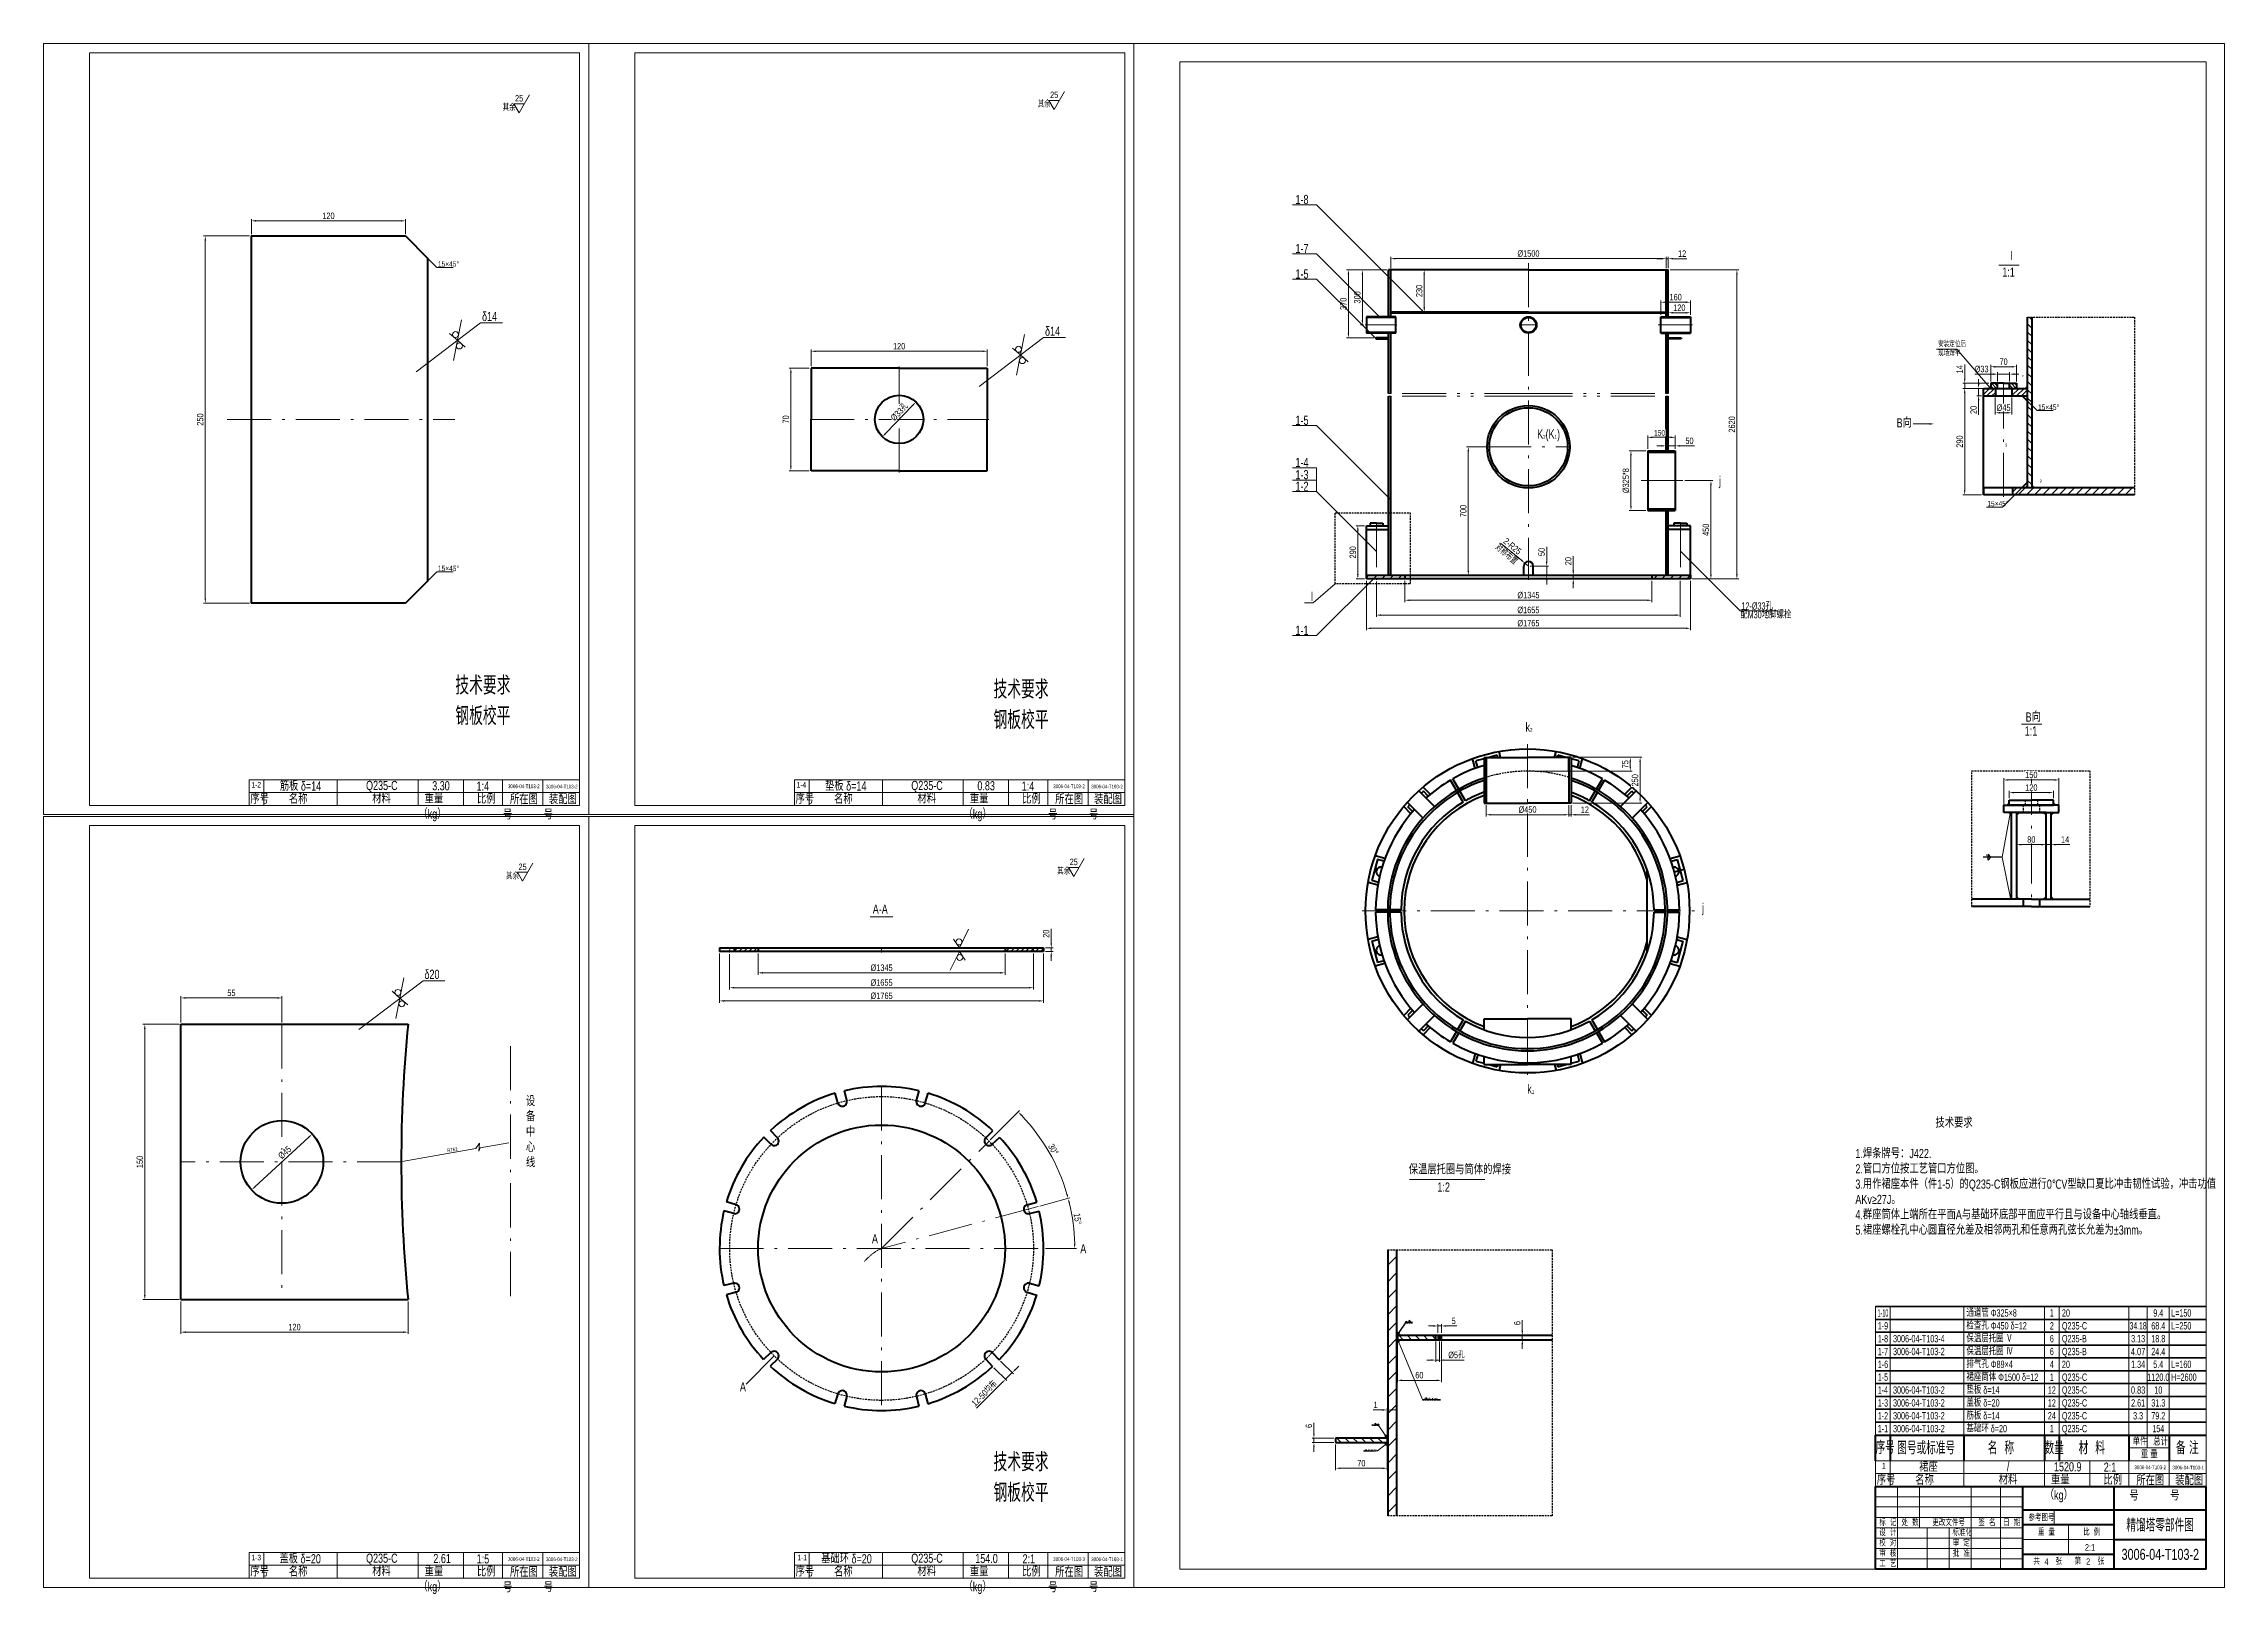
# Model space of a CAD drawing. Header units: millimetres. Extents: x 4027 to 9967, y -190 to 4015.
import ezdxf
from ezdxf.enums import TextEntityAlignment as Align

# ---------------------------------------------------------------- set-up
doc = ezdxf.new("R2010")
doc.units = ezdxf.units.MM
doc.header["$LTSCALE"] = 10
for name, pattern in [('ACAD_ISO10W100', [18.7, 12, -3, 0.7, -3]), ('ACAD_ISO12W100', [22.4, 12, -3, 0.7, -3, 0.7, -3]), ('DASHED', [0.75, 0.5, -0.25])]:
    doc.linetypes.add(name, pattern=pattern)
for name, color, linetype in [('4虚线层', 6, 'DASHED'), ('5剖面线层', 2, 'Continuous'), ('8符号标注层', 31, 'Continuous')]:
    doc.layers.add(name, color=color, linetype=linetype)
for name, color, linetype, lineweight in [('中心线', 1, 'ACAD_ISO10W100', 18), ('剖面线', 5, 'Continuous', 15), ('双点划线', 3, 'ACAD_ISO12W100', 18), ('文本', 7, 'Continuous', 18), ('标注', 7, 'Continuous', 18), ('标注层', 7, 'Continuous', 18), ('粗实线', 2, 'Continuous', 50), ('细实线', 7, 'Continuous', 18)]:
    doc.layers.add(name, color=color, linetype=linetype, lineweight=lineweight)
doc.styles.add('HGCAD', font='HGCAD.SHX', dxfattribs={"width": 0.75, "bigfont": 'HZTXT.SHX'})
doc.dimstyles.new('HGCAD$0', dxfattribs={"dimtxt": 3.5, "dimasz": 2.5, "dimexe": 1, "dimexo": 1, "dimgap": 1, "dimtad": 1, "dimdec": 1, "dimdsep": 46, "dimtxsty": 'HGCAD', "dimcen": 0, "dimclrd": 130, "dimclre": 130, "dimclrt": 3, "dimadec": 1, "dimazin": 0, "dimtfac": 0.714286, "dimtmove": 0, "dimatfit": 1, "dimfxl": 0, "dimtzin": 0, "dimlwd": -1, "dimlwe": -1, "dimarcsym": 0})
doc.dimstyles.new('HGCAD$2', dxfattribs={"dimtxt": 3.5, "dimasz": 2.5, "dimexe": 1, "dimexo": 1, "dimgap": 1, "dimtad": 2, "dimtih": 1, "dimdec": 1, "dimdsep": 46, "dimtxsty": 'HGCAD', "dimcen": 0, "dimclrd": 130, "dimclre": 130, "dimclrt": 3, "dimadec": 0, "dimazin": 0, "dimtfac": 0.714286, "dimtmove": 0, "dimatfit": 1, "dimfxl": 0, "dimtzin": 0, "dimlwd": -1, "dimlwe": -1, "dimarcsym": 0})
doc.dimstyles.new('HGCAD$3', dxfattribs={"dimtxt": 3.5, "dimasz": 2.5, "dimexe": 1, "dimexo": 1, "dimgap": 1, "dimtad": 1, "dimtoh": 1, "dimdec": 1, "dimdsep": 46, "dimtxsty": 'HGCAD', "dimcen": 0, "dimclrd": 130, "dimclre": 130, "dimclrt": 3, "dimadec": 1, "dimazin": 0, "dimtfac": 0.714286, "dimtmove": 0, "dimatfit": 1, "dimfxl": 0, "dimtzin": 0, "dimlwd": -1, "dimlwe": -1, "dimarcsym": 0})
doc.dimstyles.new('HGCAD$4', dxfattribs={"dimtxt": 3.5, "dimasz": 2.5, "dimexe": 1, "dimexo": 1, "dimgap": 1, "dimtad": 1, "dimtoh": 1, "dimdec": 1, "dimdsep": 46, "dimtxsty": 'HGCAD', "dimcen": 0, "dimclrd": 130, "dimclre": 130, "dimclrt": 3, "dimadec": 1, "dimazin": 0, "dimtfac": 0.714286, "dimtofl": 0, "dimtmove": 0, "dimatfit": 1, "dimfxl": 0, "dimtzin": 0, "dimlwd": -1, "dimlwe": -1, "dimarcsym": 0})
pattern_1 = [(45, (4026.9, -190.238), (-6.735192, 6.735192), [])]
pattern_2 = [(45, (4026.9, -190.238), (-11.22532, 11.22532), [])]
pattern_3 = [(135, (4026.9, -190.238), (-11.22532, -11.22532), [])]

msp = doc.modelspace()

# ---------------------------------------------------------------- texts
at = {"layer": '8符号标注层', "color": 3, "char_height": 3.5, "attachment_point": 1, "style": 'HGCAD'}
for s, insert in [('\\Fisocp.shx,hzfs.shx;\\W0.8000000000;\\T1.0000000000;\\o\\l4', (7786.47, 325.88)), ('\\Fisocp.shx,hzfs.shx;\\W0.8000000000;\\T1.0000000000;\\o\\l15x100(214)', (7799.82, 326.14))]:
    msp.add_mtext(s, dxfattribs=dict(at, insert=insert))
at = {"layer": '文本', "ltscale": 5, "char_height": 50, "width": 673.7198, "attachment_point": 1, "style": 'HGCAD'}
for insert in [(5148.4, 2291.71), (6614.2, 2280.8), (6614.2, 176.02)]:
    msp.add_mtext('技术要求\\P钢板校平', dxfattribs=dict(at, insert=insert))
at = {"layer": '文本', "attachment_point": 1, "style": 'HGCAD'}
for s, insert, char_height, width in [('9', (9316.88, 1806.63), 7.5, 8.8242), ('设\\P备\\P中\\P心\\P线', (5340.61, 1145.96), 25, 66.1366), ('                                技术要求\\P\\P1.焊条牌号：J422.\\P2.管口方位按工艺管口方位图。\\P3.用作裙座本件（件1-5）的Q235-C钢板应进行0℃V型缺口夏比冲击韧性试验，冲击功值AKv≥27J。\\P4.群座筒体上端所在平面A与基础环底部平面应平行且与设备中心轴线垂直。\\P5.裙座螺栓孔中心圆直径允差及相邻两孔和任意两孔弦长允差为±3mm。', (8961.82, 1087.36), 25, 1041.6182)]:
    msp.add_mtext(s, dxfattribs=dict(at, insert=insert, char_height=char_height, width=width))
at = {"layer": '标注', "color": 4, "ltscale": 5, "style": 'HGCAD', "width": 0.75}
for p in [(5322.04, 3865.87), (6779.49, 3875.35), (6832.71, 1785.85), (5331.51, 1772.61)]:
    msp.add_text('25', height=17.5, dxfattribs=at).set_placement(p, align=Align.MIDDLE)
at = {"layer": '标注', "style": 'HGCAD', "width": 0.75}
for s, p in [('4', (7789.52, 322.11)), ('15×100（214）', (7798.6, 322.24))]:
    msp.add_text(s, height=3.5, dxfattribs=at).set_placement(p)
at = {"layer": '标注', "color": 4, "ltscale": 5, "style": 'HGCAD'}
for s, insert, char_height, width, attachment_point in [('其余', (5277.07, 3849.25), 17.5, 41.4036, 1), ('其余', (6734.52, 3858.74), 17.5, 41.4036, 1), ('δ14', (5262.04, 3284.11), 25, 66.5539, 3), ('δ14', (6795.48, 3244.04), 25, 66.5539, 3), ('其余', (5286.54, 1756), 17.5, 41.4036, 1), ('其余', (6787.74, 1769.24), 17.5, 41.4036, 1), ('δ20', (5105.26, 1492.12), 25, 66.5539, 3)]:
    msp.add_mtext(s, dxfattribs=dict(at, insert=insert, char_height=char_height, width=width, attachment_point=attachment_point))
at = {"layer": '标注', "style": 'HGCAD'}
for s, insert, char_height, width, attachment_point in [('1-8', (7436.73, 3602.72), 25, 93.5883, 1), ('1-7', (7436.73, 3469.18), 25, 93.5883, 1), ('Ⅰ', (9374.72, 3448.07), 25, 53.0609, 1), ('1-5', (7436.73, 3399.89), 25, 93.5883, 1), ('1:1', (9361.99, 3404.88), 25, 95.5787, 1), ('1-5', (7436.73, 3001.19), 25, 93.5883, 1), ('B向', (9074.08, 2994.31), 25, 53.0609, 1), ('9', (9370.16, 2925.12), 8, 8.7173, 1), ('1-4', (7436.73, 2886.47), 25, 93.5883, 1), ('1-3', (7436.73, 2853.05), 25, 93.5883, 1), ('1-2', (7436.73, 2821.61), 25, 93.5883, 1), ('9', (9463.73, 2827.66), 8, 7.0808, 1), ('Ⅰ', (7469.06, 2519.5), 25, 31.9085, 1), ('{\\C4;配M30地脚螺栓}', (8648.21, 2469.38), 20, 145.9787, 1), ('{\\C4;12-%%C33孔}', (8737.06, 2492.78), 20, 107.8897, 3), ('1-1', (7436.73, 2429.12), 25, 93.5883, 1), ('k{\\H0.4x;2}', (8063.35, 2165.48), 25, 53.311, 1), ('1:1', (9423.17, 2155.06), 25, 95.5787, 1), ('B向', (9425.49, 2192.96), 25, 1041.6182, 1), ('A-A', (6285.36, 1669.48), 25, 106.1342, 1), ('j', (8544.24, 1673.18), 25, 59.8464, 1), ('k{\\H0.4x;1}', (8068.15, 1179.88), 25, 45.6828, 1), ('保温层托圈与筒体的焊接', (7745.27, 960.14), 25, 1041.6182, 1), ('1:2', (7823.28, 912.62), 25, 1041.6182, 1), ('A', (5923.48, 368.67), 25, 106.1342, 1)]:
    msp.add_mtext(s, dxfattribs=dict(at, insert=insert, char_height=char_height, width=width, attachment_point=attachment_point))
at = {"layer": '标注', "ltscale": 5, "char_height": 15, "width": 39.9623, "attachment_point": 1, "style": 'HGCAD'}
for insert in [(5100.82, 3422.01), (9459.16, 3031.88), (5100.82, 2592.94)]:
    msp.add_mtext('{\\C3;15×45°}', dxfattribs=dict(at, insert=insert))
at = {"layer": '细实线', "ltscale": 5, "attachment_point": 1, "style": 'HGCAD'}
for s, insert, char_height, width in [('{\\C0;序号}', (4590.02, 1969.57), 25, 200), ('\\pi3.8968;1-2', (4589.22, 2003.37), 15, 32.0245), ('\\pi38.543;筋板 δ=14', (4631.75, 2004.95), 25, 182.4137), ('\\pi83.095;名称', (4611.83, 1969.36), 25, 200), ('\\pi45.832;Q235-C', (4859.35, 2006.58), 25, 180.3655), ('\\pi92.505;材料', (4829.55, 1970.56), 25, 220), ('\\pi16.952;重量（kg）', (5047.71, 1970.64), 25, 123.3504), ('\\pi33.523;3.30', (5051.76, 2005.7), 25, 113.2002), ('\\pi31.361;1:4', (5174.8, 2004.75), 25, 95.8946), ('\\pi36.937;比例', (5170.23, 1969.43), 25, 106.6496), ('3006-04-T103-2', (5291.9, 1996.71), 10, 105.8665), ('\\pi18.976;所在图号', (5278.12, 1968.28), 25, 110), ('3006-04-T103-2', (5395.29, 1996.04), 10, 105.8665), ('\\pi13.903;装配图号', (5389.23, 1968.59), 25, 100), ('{\\C0;序号}', (6075.02, 1969.57), 25, 200), ('\\pi3.6805;1-4', (6074.22, 2003.37), 15, 32.0245), ('\\pi38.69;垫板 δ=14', (6116.75, 2004.95), 25, 182.4137), ('\\pi83.095;名称', (6096.83, 1969.36), 25, 200), ('\\pi45.832;Q235-C', (6344.35, 2006.58), 25, 180.3655), ('\\pi92.505;材料', (6314.55, 1970.56), 25, 220), ('\\pi16.952;重量（kg）', (6532.71, 1970.64), 25, 123.3504), ('\\pi33.523;0.83', (6536.76, 2005.7), 25, 113.2002), ('\\pi31.361;1:4', (6659.8, 2004.75), 25, 95.8946), ('\\pi36.937;比例', (6655.23, 1969.43), 25, 106.6496), ('3006-04-T103-2', (6776.9, 1996.71), 10, 105.8665), ('\\pi18.976;所在图号', (6763.12, 1968.28), 25, 110), ('3006-04-T103-2', (6880.29, 1996.04), 10, 105.8665), ('\\pi13.903;装配图号', (6874.23, 1968.59), 25, 100), ('\\pi14.93;1', (9019.22, 148.37), 15, 32.0245), ('\\pi73.859;裙座', (9061.75, 149.95), 25, 182.4137), ('\\pi85.135;/', (9289.35, 151.58), 25, 180.3655), ('\\pi20.903;1520.9', (9481.76, 150.7), 25, 113.2002), ('\\pi33.524;2:1', (9604.8, 149.75), 25, 95.8946), ('3006-04-T103-2', (9721.9, 141.71), 10, 105.8665), ('3006-04-T103-1', (9825.29, 141.04), 10, 105.8665), ('{\\C0;序号}', (9020.02, 114.57), 25, 200), ('\\pi83.095;名称', (9041.83, 114.36), 25, 200), ('\\pi92.505;材料', (9259.55, 115.56), 25, 220), ('\\pi16.952;重量（kg）', (9477.71, 115.64), 25, 123.3504), ('\\pi36.937;比例', (9600.23, 114.43), 25, 106.6496), ('\\pi18.976;所在图号', (9708.12, 113.28), 25, 110), ('\\pi13.903;装配图号', (9819.23, 113.59), 25, 100), ('\\pi3.8968;1-3', (4589.22, -101.4), 15, 32.0245), ('\\pi37.609;盖板 δ=20', (4631.75, -99.82), 25, 182.4137), ('\\pi45.832;Q235-C', (4859.35, -98.2), 25, 180.3655), ('\\pi36.768;2.61', (5051.76, -99.08), 25, 113.2002), ('\\pi31.721;1:5', (5174.8, -100.03), 25, 95.8946), ('3006-04-T103-2', (5291.9, -108.07), 10, 105.8665), ('3006-04-T103-2', (5395.29, -108.73), 10, 105.8665), ('\\pi5.844;1-1', (6074.22, -101.43), 15, 32.0245), ('\\pi27.938;基础环 δ=20', (6116.75, -99.85), 25, 182.4137), ('\\pi45.832;Q235-C', (6344.35, -98.23), 25, 180.3655), ('\\pi27.754;154.0', (6536.76, -99.11), 25, 113.2002), ('\\pi33.524;2:1', (6659.8, -100.05), 25, 95.8946), ('3006-04-T103-3', (6776.9, -108.1), 10, 105.8665), ('3006-04-T103-1', (6880.29, -108.76), 10, 105.8665), ('{\\C0;序号}', (4590.02, -135.21), 25, 200), ('\\pi83.095;名称', (4611.83, -135.42), 25, 200), ('\\pi92.505;材料', (4829.55, -134.21), 25, 220), ('\\pi16.952;重量（kg）', (5047.71, -134.14), 25, 123.3504), ('\\pi36.937;比例', (5170.23, -135.34), 25, 106.6496), ('\\pi18.976;所在图号', (5278.12, -136.49), 25, 110), ('\\pi13.903;装配图号', (5389.23, -136.19), 25, 100), ('{\\C0;序号}', (6075.02, -135.23), 25, 200), ('\\pi83.095;名称', (6096.83, -135.45), 25, 200), ('\\pi92.505;材料', (6314.55, -134.24), 25, 220), ('\\pi16.952;重量（kg）', (6532.71, -134.17), 25, 123.3504), ('\\pi36.937;比例', (6655.23, -135.37), 25, 106.6496), ('\\pi18.976;所在图号', (6763.12, -136.52), 25, 110), ('\\pi13.903;装配图号', (6874.23, -136.22), 25, 100)]:
    msp.add_mtext(s, dxfattribs=dict(at, insert=insert, char_height=char_height, width=width))

# ---------------------------------------------------------------- blocks, each defined once
blk = doc.blocks.new('HGCAD#HGTFTK~A3Z~HGCAD图框')
at = {"layer": '细实线', "color": 7}
blk.add_lwpolyline([(5, -5), (-292, -5), (-292, 415), (5, 415)], close=True, dxfattribs=at)
at = {"layer": '细实线', "color": 2}
blk.add_lwpolyline([(0, 0), (-267, 0), (-267, 410), (0, 410)], close=True, dxfattribs=at)
blk = doc.blocks.new('HGCAD#HGTFTK~A1Z~HGCAD图框')
at = {"layer": '细实线', "color": 7}
blk.add_lwpolyline([(10, -10), (-584, -10), (-584, 831), (10, 831)], close=True, dxfattribs=at)
at = {"layer": '细实线', "color": 2}
blk.add_lwpolyline([(0, 0), (-559, 0), (-559, 821), (0, 821)], close=True, dxfattribs=at)
blk = doc.blocks.new('*D4')
at = {"layer": 'Defpoints', "color": 0, "ltscale": 5}
for p in [(4592.7, 3532), (4592.7, 3490.8), (5012.7, 3490.8)]:
    blk.add_point(p, dxfattribs=at)
at = {"layer": '标注', "color": 130, "ltscale": 5}
for p, q in [((4592.7, 3495.8), (4592.7, 3537)), ((5000.2, 3532), (4605.2, 3532)), ((5012.7, 3495.8), (5012.7, 3537))]:
    blk.add_line(p, q, dxfattribs=at)
for points in [[(4605.2, 3534.1), (4605.2, 3529.9), (4592.7, 3532)], [(5000.2, 3534.1), (5000.2, 3529.9), (5012.7, 3532)]]:
    blk.add_solid(points, dxfattribs=at)
at = {"layer": '标注', "color": 3, "ltscale": 5, "insert": (4802.7, 3545.7), "char_height": 17.5, "attachment_point": 5, "style": 'HGCAD', "bg_fill": 3, "box_fill_scale": 1.1, "bg_fill_color": 256, "bg_fill_true_color": 13158600, "bg_fill_transparency": 1812}
blk.add_mtext('120', dxfattribs=at)
blk = doc.blocks.new('*D5')
at = {"layer": 'Defpoints', "color": 0, "ltscale": 5}
for p in [(4592.7, 3490.8), (4467.3, 2490.8), (4592.7, 2490.8)]:
    blk.add_point(p, dxfattribs=at)
at = {"layer": '标注', "color": 130, "ltscale": 5}
for p, q in [((4587.7, 3490.8), (4462.3, 3490.8)), ((4467.3, 3478.3), (4467.3, 2503.3)), ((4587.7, 2490.8), (4462.3, 2490.8))]:
    blk.add_line(p, q, dxfattribs=at)
for points in [[(4465.2, 3478.3), (4469.3, 3478.3), (4467.3, 3490.8)], [(4465.2, 2503.3), (4469.3, 2503.3), (4467.3, 2490.8)]]:
    blk.add_solid(points, dxfattribs=at)
at = {"layer": '标注', "color": 3, "ltscale": 5, "insert": (4453.5, 2990.8), "char_height": 17.5, "attachment_point": 5, "rotation": 90, "style": 'HGCAD', "bg_fill": 3, "box_fill_scale": 1.1, "bg_fill_color": 256, "bg_fill_true_color": 13158600, "bg_fill_transparency": 1102}
blk.add_mtext('250', dxfattribs=at)
blk = doc.blocks.new('*D6')
at = {"layer": 'Defpoints', "color": 0, "ltscale": 5}
for p in [(6597.2, 3176.9), (6117.2, 3131.1), (6597.2, 3131.1)]:
    blk.add_point(p, dxfattribs=at)
at = {"layer": '标注', "color": 130, "ltscale": 5}
for p, q in [((6117.2, 3136.1), (6117.2, 3181.9)), ((6129.7, 3176.9), (6584.7, 3176.9)), ((6597.2, 3136.1), (6597.2, 3181.9))]:
    blk.add_line(p, q, dxfattribs=at)
for points in [[(6129.7, 3178.9), (6129.7, 3174.8), (6117.2, 3176.9)], [(6584.7, 3178.9), (6584.7, 3174.8), (6597.2, 3176.9)]]:
    blk.add_solid(points, dxfattribs=at)
at = {"layer": '标注', "color": 3, "ltscale": 5, "insert": (6357.2, 3190.6), "char_height": 17.5, "attachment_point": 5, "style": 'HGCAD', "bg_fill": 3, "box_fill_scale": 1.1, "bg_fill_color": 256, "bg_fill_true_color": 13158600, "bg_fill_transparency": 377}
blk.add_mtext('120', dxfattribs=at)
blk = doc.blocks.new('*D7')
at = {"layer": 'Defpoints', "color": 0, "ltscale": 5}
for p in [(6117.2, 3131.1), (6062.3, 2851.1), (6117.2, 2851.1)]:
    blk.add_point(p, dxfattribs=at)
at = {"layer": '标注', "color": 130, "ltscale": 5}
for p, q in [((6112.2, 3131.1), (6057.3, 3131.1)), ((6062.3, 3118.6), (6062.3, 2863.6)), ((6112.2, 2851.1), (6057.3, 2851.1))]:
    blk.add_line(p, q, dxfattribs=at)
for points in [[(6060.2, 3118.6), (6064.4, 3118.6), (6062.3, 3131.1)], [(6060.2, 2863.6), (6064.4, 2863.6), (6062.3, 2851.1)]]:
    blk.add_solid(points, dxfattribs=at)
at = {"layer": '标注', "color": 3, "ltscale": 5, "insert": (6048.5, 2991.1), "char_height": 17.5, "attachment_point": 5, "rotation": 90, "style": 'HGCAD', "bg_fill": 3, "box_fill_scale": 1.1, "bg_fill_color": 256, "bg_fill_true_color": 13158600, "bg_fill_transparency": 257}
blk.add_mtext('70', dxfattribs=at)
blk = doc.blocks.new('*D8')
at = {"layer": 'Defpoints', "color": 0, "ltscale": 5}
blk.add_point((6311.4, 2943.5), dxfattribs=at)
at = {"layer": '标注', "color": 130, "ltscale": 5}
blk.add_line((6320.1, 2952.5), (6394.3, 3029.7), dxfattribs=at)
for points in [[(6392.8, 3031.1), (6395.8, 3028.2), (6402.9, 3038.7)], [(6318.6, 2954), (6321.6, 2951.1), (6311.4, 2943.5)]]:
    blk.add_solid(points, dxfattribs=at)
at = {"layer": '标注', "color": 3, "ltscale": 5, "insert": (6357.8, 3011.6), "char_height": 17.5, "attachment_point": 5, "rotation": 46.12977, "style": 'HGCAD', "bg_fill": 3, "box_fill_scale": 1.1, "bg_fill_color": 256, "bg_fill_true_color": 13158600, "bg_fill_transparency": 392}
blk.add_mtext('%%c33孔', dxfattribs=at)
at = {"layer": 'Defpoints', "color": 0, "ltscale": 5}
blk.add_point((6402.9, 3038.7), dxfattribs=at)
blk = doc.blocks.new('*D9')
at = {"layer": 'Defpoints', "color": 0, "ltscale": 5}
for p in [(4676, 1415.3), (4401, 1343.6), (4676, 1343.6)]:
    blk.add_point(p, dxfattribs=at)
at = {"layer": '标注', "color": 130, "ltscale": 5}
for p, q in [((4401, 1348.6), (4401, 1420.3)), ((4413.5, 1415.3), (4663.5, 1415.3)), ((4676, 1348.6), (4676, 1420.3))]:
    blk.add_line(p, q, dxfattribs=at)
for points in [[(4413.5, 1417.4), (4413.5, 1413.2), (4401, 1415.3)], [(4663.5, 1417.4), (4663.5, 1413.2), (4676, 1415.3)]]:
    blk.add_solid(points, dxfattribs=at)
at = {"layer": '标注', "color": 3, "ltscale": 5, "insert": (4538.5, 1429), "char_height": 17.5, "attachment_point": 5, "style": 'HGCAD', "bg_fill": 3, "box_fill_scale": 1.1, "bg_fill_color": 256, "bg_fill_true_color": 13158600, "bg_fill_transparency": 1382}
blk.add_mtext('55', dxfattribs=at)
blk = doc.blocks.new('*D10')
at = {"layer": 'Defpoints', "color": 0, "ltscale": 5}
for p in [(4401, 1343.6), (4302.6, 593.6), (4401, 593.6)]:
    blk.add_point(p, dxfattribs=at)
at = {"layer": '标注', "color": 130, "ltscale": 5}
for p, q in [((4396, 1343.6), (4297.6, 1343.6)), ((4302.6, 1331.1), (4302.6, 606.1)), ((4396, 593.6), (4297.6, 593.6))]:
    blk.add_line(p, q, dxfattribs=at)
for points in [[(4300.5, 1331.1), (4304.7, 1331.1), (4302.6, 1343.6)], [(4300.5, 606.1), (4304.7, 606.1), (4302.6, 593.6)]]:
    blk.add_solid(points, dxfattribs=at)
at = {"layer": '标注', "color": 3, "ltscale": 5, "insert": (4288.8, 968.6), "char_height": 17.5, "attachment_point": 5, "rotation": 90, "style": 'HGCAD', "bg_fill": 3, "box_fill_scale": 1.1, "bg_fill_color": 256, "bg_fill_true_color": 13158600, "bg_fill_transparency": 647}
blk.add_mtext('150', dxfattribs=at)
blk = doc.blocks.new('*D11')
at = {"layer": 'Defpoints', "color": 0, "ltscale": 5}
for p in [(4401, 593.6), (5019.5, 593.6), (5019.5, 505)]:
    blk.add_point(p, dxfattribs=at)
at = {"layer": '标注', "color": 130, "ltscale": 5}
for p, q in [((4401, 588.6), (4401, 500)), ((5019.5, 588.6), (5019.5, 500)), ((4413.5, 505), (5007, 505))]:
    blk.add_line(p, q, dxfattribs=at)
for points in [[(4413.5, 507.1), (4413.5, 502.9), (4401, 505)], [(5007, 507.1), (5007, 502.9), (5019.5, 505)]]:
    blk.add_solid(points, dxfattribs=at)
at = {"layer": '标注', "color": 3, "ltscale": 5, "insert": (4710.3, 518.7), "char_height": 17.5, "attachment_point": 5, "style": 'HGCAD', "bg_fill": 3, "box_fill_scale": 1.1, "bg_fill_color": 256, "bg_fill_true_color": 13158600, "bg_fill_transparency": 1792}
blk.add_mtext('120', dxfattribs=at)
blk = doc.blocks.new('*D12')
at = {"layer": 'Defpoints', "color": 0, "ltscale": 5}
for p in [(5973.1, 1541.6), (6645.6, 1541.6), (6645.6, 1483.7)]:
    blk.add_point(p, dxfattribs=at)
at = {"layer": '标注', "color": 130, "ltscale": 5}
for p, q in [((5973.1, 1536.6), (5973.1, 1478.7)), ((6645.6, 1536.6), (6645.6, 1478.7)), ((5985.6, 1483.7), (6633.1, 1483.7))]:
    blk.add_line(p, q, dxfattribs=at)
for points in [[(5985.6, 1485.8), (5985.6, 1481.6), (5973.1, 1483.7)], [(6633.1, 1485.8), (6633.1, 1481.6), (6645.6, 1483.7)]]:
    blk.add_solid(points, dxfattribs=at)
at = {"layer": '标注', "color": 3, "ltscale": 5, "insert": (6309.4, 1497.4), "char_height": 17.5, "attachment_point": 5, "style": 'HGCAD', "bg_fill": 3, "box_fill_scale": 1.1, "bg_fill_color": 256, "bg_fill_true_color": 13158600, "bg_fill_transparency": 1527}
blk.add_mtext('%%C1345', dxfattribs=at)
blk = doc.blocks.new('*D13')
at = {"layer": 'Defpoints', "color": 0, "ltscale": 5}
for p in [(5895.5, 1539.4), (6723.1, 1541.6), (6723.1, 1443.1)]:
    blk.add_point(p, dxfattribs=at)
at = {"layer": '标注', "color": 130, "ltscale": 5}
for p, q in [((5895.5, 1534.4), (5895.5, 1438.1)), ((6723.1, 1536.6), (6723.1, 1438.1)), ((5908, 1443.1), (6710.6, 1443.1))]:
    blk.add_line(p, q, dxfattribs=at)
for points in [[(5908, 1445.2), (5908, 1441.1), (5895.5, 1443.1)], [(6710.6, 1445.2), (6710.6, 1441.1), (6723.1, 1443.1)]]:
    blk.add_solid(points, dxfattribs=at)
at = {"layer": '标注', "color": 3, "ltscale": 5, "insert": (6309.3, 1456.9), "char_height": 17.5, "attachment_point": 5, "style": 'HGCAD', "bg_fill": 3, "box_fill_scale": 1.1, "bg_fill_color": 256, "bg_fill_true_color": 13158600, "bg_fill_transparency": 767}
blk.add_mtext('%%C1655', dxfattribs=at)
blk = doc.blocks.new('*D14')
at = {"layer": 'Defpoints', "color": 0, "ltscale": 5}
for p in [(5868.1, 1541.6), (6750.6, 1541.6), (6750.6, 1407.2)]:
    blk.add_point(p, dxfattribs=at)
at = {"layer": '标注', "color": 130, "ltscale": 5}
for p, q in [((5868.1, 1536.6), (5868.1, 1402.2)), ((6750.6, 1536.6), (6750.6, 1402.2)), ((5880.6, 1407.2), (6738.1, 1407.2))]:
    blk.add_line(p, q, dxfattribs=at)
for points in [[(5880.6, 1409.3), (5880.6, 1405.1), (5868.1, 1407.2)], [(6738.1, 1409.3), (6738.1, 1405.1), (6750.6, 1407.2)]]:
    blk.add_solid(points, dxfattribs=at)
at = {"layer": '标注', "color": 3, "ltscale": 5, "insert": (6309.4, 1421), "char_height": 17.5, "attachment_point": 5, "style": 'HGCAD', "bg_fill": 3, "box_fill_scale": 1.1, "bg_fill_color": 256, "bg_fill_true_color": 13158600, "bg_fill_transparency": 1367}
blk.add_mtext('%%C1765', dxfattribs=at)
blk = doc.blocks.new('*D15')
at = {"layer": 'Defpoints', "color": 0, "ltscale": 5}
blk.add_point((6750.6, 1541.6), dxfattribs=at)
at = {"layer": '标注', "color": 130, "ltscale": 5}
for p, q in [((6755.6, 1551.6), (6776.5, 1551.6)), ((6771.5, 1564.1), (6771.5, 1603.8)), ((6771.5, 1541.6), (6771.5, 1551.6)), ((6755.6, 1541.6), (6776.5, 1541.6)), ((6771.5, 1529.1), (6771.5, 1516.6))]:
    blk.add_line(p, q, dxfattribs=at)
for points in [[(6769.4, 1564.1), (6773.5, 1564.1), (6771.5, 1551.6)], [(6769.4, 1529.1), (6773.5, 1529.1), (6771.5, 1541.6)]]:
    blk.add_solid(points, dxfattribs=at)
at = {"layer": '标注', "color": 3, "ltscale": 5, "insert": (6757.7, 1590.2), "char_height": 17.5, "attachment_point": 5, "rotation": 90, "style": 'HGCAD', "bg_fill": 3, "box_fill_scale": 1.1, "bg_fill_color": 256, "bg_fill_true_color": 13158600, "bg_fill_transparency": 227}
blk.add_mtext('20', dxfattribs=at)
at = {"layer": 'Defpoints', "color": 0, "ltscale": 5}
for p in [(6750.6, 1551.6), (6771.5, 1551.6)]:
    blk.add_point(p, dxfattribs=at)
blk = doc.blocks.new('*D16')
at = {"layer": 'Defpoints', "color": 0, "ltscale": 5}
for p in [(6735.6, 847.2), (5868.1, 733), (6309.4, 733), (6750.6, 733)]:
    blk.add_point(p, dxfattribs=at)
at = {"layer": '标注', "color": 130, "ltscale": 5}
for p, q in [((6740.4, 848.5), (6822.4, 870.4)), ((6755.6, 733), (6840.5, 733))]:
    blk.add_line(p, q, dxfattribs=at)
blk.add_arc((6309.4, 733), 526.1, 1.36133, 13.63867, dxfattribs=at)
for points in [[(6818.7, 856.5), (6822.7, 857.5), (6817.6, 869.1)], [(6837.4, 745.5), (6833.3, 745.4), (6835.5, 733)]]:
    blk.add_solid(points, dxfattribs=at)
at = {"layer": '标注', "color": 3, "ltscale": 5, "insert": (6843.2, 813.7), "char_height": 17.5, "attachment_point": 5, "rotation": 278.60464, "style": 'HGCAD', "bg_fill": 3, "box_fill_scale": 1.1, "bg_fill_color": 256, "bg_fill_true_color": 13158600, "bg_fill_transparency": 1737}
blk.add_mtext('15%%D', dxfattribs=at)
at = {"layer": 'Defpoints', "color": 0, "ltscale": 5}
blk.add_point((6833.5, 778.8), dxfattribs=at)
blk = doc.blocks.new('*D17')
at = {"layer": 'Defpoints', "color": 0, "ltscale": 5}
for p in [(6602, 1025.5), (6735.6, 847.2), (6309.4, 733), (6309.4, 733)]:
    blk.add_point(p, dxfattribs=at)
at = {"layer": '标注', "color": 130, "ltscale": 5}
for p, q in [((6605.5, 1029.1), (6685, 1108.6)), ((6740.4, 848.5), (6822.5, 870.4))]:
    blk.add_line(p, q, dxfattribs=at)
blk.add_arc((6309.4, 733), 526.2, 16.3612, 43.6388, dxfattribs=at)
for points in [[(6688.7, 1094.6), (6691.7, 1097.5), (6681.4, 1105)], [(6816.3, 881.8), (6812.2, 880.6), (6817.6, 869.2)]]:
    blk.add_solid(points, dxfattribs=at)
at = {"layer": '标注', "color": 3, "ltscale": 5, "insert": (6777, 1002.9), "char_height": 17.5, "attachment_point": 5, "rotation": 300, "style": 'HGCAD', "bg_fill": 3, "box_fill_scale": 1.1, "bg_fill_color": 256, "bg_fill_true_color": 13158600, "bg_fill_transparency": 672}
blk.add_mtext('30%%D', dxfattribs=at)
at = {"layer": 'Defpoints', "color": 0, "ltscale": 5}
blk.add_point((6786.3, 955.3), dxfattribs=at)
blk = doc.blocks.new('*D18')
at = {"layer": 'Defpoints', "color": 0, "ltscale": 5}
for p in [(6630.1, 429.9), (6611.8, 411.7)]:
    blk.add_point(p, dxfattribs=at)
at = {"layer": '标注', "color": 130, "ltscale": 5}
for p, q in [((6633.6, 426.3), (6668.7, 391.2)), ((6638.1, 367.7), (6567.8, 297.5)), ((6615.4, 408.1), (6650.5, 373)), ((6665.2, 394.7), (6646.9, 376.5)), ((6674, 403.5), (6682.8, 412.4))]:
    blk.add_line(p, q, dxfattribs=at)
for points in [[(6636.6, 369.2), (6639.6, 366.2), (6646.9, 376.5)], [(6672.5, 405), (6675.5, 402.1), (6665.2, 394.7)]]:
    blk.add_solid(points, dxfattribs=at)
at = {"layer": '标注', "color": 3, "ltscale": 5, "insert": (6588.8, 337.9), "char_height": 17.5, "attachment_point": 5, "rotation": 44.94089, "style": 'HGCAD', "bg_fill": 3, "box_fill_scale": 1.1, "bg_fill_color": 256, "bg_fill_true_color": 13158600, "bg_fill_transparency": 1992}
blk.add_mtext('12-50均布', dxfattribs=at)
at = {"layer": 'Defpoints', "color": 0, "ltscale": 5}
blk.add_point((6646.9, 376.5), dxfattribs=at)
blk = doc.blocks.new('*D19')
at = {"layer": 'Defpoints', "color": 0, "ltscale": 5}
for p in [(4758.7, 1044.9), (4593.3, 892.2)]:
    blk.add_point(p, dxfattribs=at)
at = {"layer": '标注', "color": 130, "ltscale": 5}
blk.add_line((4602.5, 900.7), (4749.5, 1036.4), dxfattribs=at)
for points in [[(4748.1, 1037.9), (4750.9, 1034.9), (4758.7, 1044.9)], [(4601.1, 902.3), (4603.9, 899.2), (4593.3, 892.2)]]:
    blk.add_solid(points, dxfattribs=at)
at = {"layer": '标注', "color": 3, "ltscale": 5, "insert": (4683.7, 994.3), "char_height": 17.5, "attachment_point": 5, "rotation": 42.71456, "style": 'HGCAD', "bg_fill": 3, "box_fill_scale": 1.1, "bg_fill_color": 256, "bg_fill_true_color": 13158600, "bg_fill_transparency": 2037}
blk.add_mtext('%%C45', dxfattribs=at)
blk = doc.blocks.new('*D20')
at = {"layer": 'Defpoints', "color": 0, "ltscale": 5}
for p in [(7735, 2556.6), (8407.5, 2556.6), (8407.5, 2498.6)]:
    blk.add_point(p, dxfattribs=at)
at = {"layer": '标注', "color": 130, "ltscale": 5}
for p, q in [((7735, 2551.6), (7735, 2493.6)), ((7747.5, 2498.6), (8395, 2498.6)), ((8407.5, 2551.6), (8407.5, 2493.6))]:
    blk.add_line(p, q, dxfattribs=at)
for points in [[(7747.5, 2500.7), (7747.5, 2496.5), (7735, 2498.6)], [(8395, 2500.7), (8395, 2496.5), (8407.5, 2498.6)]]:
    blk.add_solid(points, dxfattribs=at)
at = {"layer": '标注', "color": 3, "ltscale": 5, "insert": (8071.3, 2512.4), "char_height": 17.5, "attachment_point": 5, "style": 'HGCAD', "bg_fill": 3, "box_fill_scale": 1.1, "bg_fill_color": 256, "bg_fill_true_color": 13158600, "bg_fill_transparency": 65535}
blk.add_mtext('%%C1345', dxfattribs=at)
blk = doc.blocks.new('*D21')
at = {"layer": 'Defpoints', "color": 0, "ltscale": 5}
for p in [(7657.4, 2554.3), (8485, 2556.6), (8485, 2458.1)]:
    blk.add_point(p, dxfattribs=at)
at = {"layer": '标注', "color": 130, "ltscale": 5}
for p, q in [((7657.4, 2549.3), (7657.4, 2453.1)), ((8485, 2551.6), (8485, 2453.1)), ((7669.9, 2458.1), (8472.5, 2458.1))]:
    blk.add_line(p, q, dxfattribs=at)
for points in [[(7669.9, 2460.2), (7669.9, 2456), (7657.4, 2458.1)], [(8472.5, 2460.2), (8472.5, 2456), (8485, 2458.1)]]:
    blk.add_solid(points, dxfattribs=at)
at = {"layer": '标注', "color": 3, "ltscale": 5, "insert": (8071.2, 2471.8), "char_height": 17.5, "attachment_point": 5, "style": 'HGCAD', "bg_fill": 3, "box_fill_scale": 1.1, "bg_fill_color": 256, "bg_fill_true_color": 13158600, "bg_fill_transparency": 12}
blk.add_mtext('%%C1655', dxfattribs=at)
blk = doc.blocks.new('*D22')
at = {"layer": 'Defpoints', "color": 0, "ltscale": 5}
for p in [(7630, 2556.6), (8512.5, 2556.6), (8512.5, 2422.2)]:
    blk.add_point(p, dxfattribs=at)
at = {"layer": '标注', "color": 130, "ltscale": 5}
for p, q in [((7630, 2551.6), (7630, 2417.2)), ((8512.5, 2551.6), (8512.5, 2417.2)), ((7642.5, 2422.2), (8500, 2422.2))]:
    blk.add_line(p, q, dxfattribs=at)
for points in [[(7642.5, 2424.2), (7642.5, 2420.1), (7630, 2422.2)], [(8500, 2424.2), (8500, 2420.1), (8512.5, 2422.2)]]:
    blk.add_solid(points, dxfattribs=at)
at = {"layer": '标注', "color": 3, "ltscale": 5, "insert": (8071.3, 2435.9), "char_height": 17.5, "attachment_point": 5, "style": 'HGCAD', "bg_fill": 3, "box_fill_scale": 1.1, "bg_fill_color": 256, "bg_fill_true_color": 13158600, "bg_fill_transparency": 387}
blk.add_mtext('%%C1765', dxfattribs=at)
blk = doc.blocks.new('*D23')
at = {"layer": 'Defpoints', "color": 0, "ltscale": 5}
for p in [(8068.8, 2033.2), (8187.3, 2070.7)]:
    blk.add_point(p, dxfattribs=at)
at = {"layer": '标注', "color": 130, "ltscale": 5}
for p, q in [((8073.8, 2033.2), (8353.6, 2033.2)), ((8192.3, 2070.7), (8353.6, 2070.7)), ((8348.6, 2058.2), (8348.6, 2045.7))]:
    blk.add_line(p, q, dxfattribs=at)
for points in [[(8346.6, 2058.2), (8350.7, 2058.2), (8348.6, 2070.7)], [(8346.6, 2045.7), (8350.7, 2045.7), (8348.6, 2033.2)]]:
    blk.add_solid(points, dxfattribs=at)
at = {"layer": '标注', "color": 3, "ltscale": 5, "insert": (8334.9, 2051.9), "char_height": 17.5, "attachment_point": 5, "rotation": 90, "style": 'HGCAD', "bg_fill": 3, "box_fill_scale": 1.1, "bg_fill_color": 256, "bg_fill_true_color": 13158600, "bg_fill_transparency": 67}
blk.add_mtext('75', dxfattribs=at)
at = {"layer": 'Defpoints', "color": 0, "ltscale": 5}
blk.add_point((8348.6, 2033.2), dxfattribs=at)
blk = doc.blocks.new('*D24')
at = {"layer": 'Defpoints', "color": 0, "ltscale": 5}
for p in [(8187.3, 2070.7), (8187.3, 1945.7), (8375.4, 1945.7)]:
    blk.add_point(p, dxfattribs=at)
at = {"layer": '标注', "color": 130, "ltscale": 5}
for p, q in [((8192.3, 2070.7), (8380.4, 2070.7)), ((8375.4, 2058.2), (8375.4, 1958.2)), ((8192.3, 1945.7), (8380.4, 1945.7))]:
    blk.add_line(p, q, dxfattribs=at)
for points in [[(8373.3, 2058.2), (8377.5, 2058.2), (8375.4, 2070.7)], [(8373.3, 1958.2), (8377.5, 1958.2), (8375.4, 1945.7)]]:
    blk.add_solid(points, dxfattribs=at)
at = {"layer": '标注', "color": 3, "ltscale": 5, "insert": (8361.6, 2008.2), "char_height": 17.5, "attachment_point": 5, "rotation": 90, "style": 'HGCAD', "bg_fill": 3, "box_fill_scale": 1.1, "bg_fill_color": 256, "bg_fill_true_color": 13158600, "bg_fill_transparency": 462}
blk.add_mtext('250', dxfattribs=at)
blk = doc.blocks.new('*D25')
at = {"layer": 'Defpoints', "color": 0, "ltscale": 5}
for p in [(7956.3, 1945.7), (8181.3, 1945.7), (8181.3, 1914.3)]:
    blk.add_point(p, dxfattribs=at)
at = {"layer": '标注', "color": 130, "ltscale": 5}
for p, q in [((7956.3, 1940.7), (7956.3, 1909.3)), ((7968.8, 1914.3), (8168.8, 1914.3)), ((8181.3, 1940.7), (8181.3, 1909.3))]:
    blk.add_line(p, q, dxfattribs=at)
for points in [[(7968.8, 1916.4), (7968.8, 1912.2), (7956.3, 1914.3)], [(8168.8, 1916.4), (8168.8, 1912.2), (8181.3, 1914.3)]]:
    blk.add_solid(points, dxfattribs=at)
at = {"layer": '标注', "color": 3, "ltscale": 5, "insert": (8068.8, 1928), "char_height": 17.5, "attachment_point": 5, "style": 'HGCAD', "bg_fill": 3, "box_fill_scale": 1.1, "bg_fill_color": 256, "bg_fill_true_color": 13158600, "bg_fill_transparency": 737}
blk.add_mtext('%%C450', dxfattribs=at)
blk = doc.blocks.new('*D26')
at = {"layer": 'Defpoints', "color": 0, "ltscale": 5}
blk.add_point((8181.3, 1944.7), dxfattribs=at)
at = {"layer": '标注', "color": 130, "ltscale": 5}
for p, q in [((8168.8, 1914.2), (8156.3, 1914.2)), ((8181.3, 1939.7), (8181.3, 1909.2)), ((8181.3, 1914.2), (8187.3, 1914.2)), ((8187.3, 1940.7), (8187.3, 1909.2)), ((8199.8, 1914.2), (8237.5, 1914.2))]:
    blk.add_line(p, q, dxfattribs=at)
for points in [[(8168.8, 1916.3), (8168.8, 1912.2), (8181.3, 1914.2)], [(8199.8, 1916.3), (8199.8, 1912.2), (8187.3, 1914.2)]]:
    blk.add_solid(points, dxfattribs=at)
at = {"layer": '标注', "color": 3, "ltscale": 5, "insert": (8224.9, 1928), "char_height": 17.5, "attachment_point": 5, "style": 'HGCAD', "bg_fill": 3, "box_fill_scale": 1.1, "bg_fill_color": 256, "bg_fill_true_color": 13158600, "bg_fill_transparency": 72}
blk.add_mtext('12', dxfattribs=at)
at = {"layer": 'Defpoints', "color": 0, "ltscale": 5}
for p in [(8187.3, 1945.7), (8187.3, 1914.2)]:
    blk.add_point(p, dxfattribs=at)
blk = doc.blocks.new('*D27')
at = {"layer": 'Defpoints', "color": 0, "ltscale": 5}
blk.add_point((8190.6, 2556.6), dxfattribs=at)
at = {"layer": '标注', "color": 130, "ltscale": 5}
for p, q in [((8193.3, 2579.1), (8193.3, 2618.7)), ((8193.3, 2556.6), (8193.3, 2566.6)), ((8195.6, 2566.6), (8198.3, 2566.6)), ((8195.6, 2556.6), (8198.3, 2556.6)), ((8193.3, 2544.1), (8193.3, 2531.6))]:
    blk.add_line(p, q, dxfattribs=at)
for points in [[(8191.2, 2579.1), (8195.4, 2579.1), (8193.3, 2566.6)], [(8191.2, 2544.1), (8195.4, 2544.1), (8193.3, 2556.6)]]:
    blk.add_solid(points, dxfattribs=at)
at = {"layer": '标注', "color": 3, "ltscale": 5, "insert": (8179.6, 2605.1), "char_height": 17.5, "attachment_point": 5, "rotation": 90, "style": 'HGCAD', "bg_fill": 3, "box_fill_scale": 1.1, "bg_fill_color": 256, "bg_fill_true_color": 13158600, "bg_fill_transparency": 132}
blk.add_mtext('20', dxfattribs=at)
at = {"layer": 'Defpoints', "color": 0, "ltscale": 5}
for p in [(8190.6, 2566.6), (8193.3, 2566.6)]:
    blk.add_point(p, dxfattribs=at)
blk = doc.blocks.new('*D28')
at = {"layer": 'Defpoints', "color": 0, "ltscale": 5}
blk.add_point((8071.3, 2566.6), dxfattribs=at)
at = {"layer": '标注', "color": 130, "ltscale": 5}
for p, q in [((8121, 2604.1), (8121, 2643.7)), ((8076.3, 2591.6), (8126, 2591.6)), ((8076.3, 2566.6), (8126, 2566.6)), ((8121, 2566.6), (8121, 2591.6)), ((8121, 2554.1), (8121, 2541.6))]:
    blk.add_line(p, q, dxfattribs=at)
for points in [[(8118.9, 2604.1), (8123.1, 2604.1), (8121, 2591.6)], [(8118.9, 2554.1), (8123.1, 2554.1), (8121, 2566.6)]]:
    blk.add_solid(points, dxfattribs=at)
at = {"layer": '标注', "color": 3, "ltscale": 5, "insert": (8107.3, 2630.1), "char_height": 17.5, "attachment_point": 5, "rotation": 90, "style": 'HGCAD', "bg_fill": 3, "box_fill_scale": 1.1, "bg_fill_color": 256, "bg_fill_true_color": 13158600, "bg_fill_transparency": 847}
blk.add_mtext('50', dxfattribs=at)
at = {"layer": 'Defpoints', "color": 0, "ltscale": 5}
for p in [(8071.3, 2591.6), (8121, 2591.6)]:
    blk.add_point(p, dxfattribs=at)
blk = doc.blocks.new('*D29')
at = {"layer": 'Defpoints', "color": 0, "ltscale": 5}
for p in [(8071.3, 2916.6), (7907.5, 2566.6), (7907.5, 2566.6)]:
    blk.add_point(p, dxfattribs=at)
at = {"layer": '标注', "color": 130, "ltscale": 5}
for p, q in [((8066.3, 2916.6), (7902.5, 2916.6)), ((7907.5, 2904.1), (7907.5, 2579.1))]:
    blk.add_line(p, q, dxfattribs=at)
for points in [[(7905.4, 2904.1), (7909.6, 2904.1), (7907.5, 2916.6)], [(7905.4, 2579.1), (7909.6, 2579.1), (7907.5, 2566.6)]]:
    blk.add_solid(points, dxfattribs=at)
at = {"layer": '标注', "color": 3, "ltscale": 5, "insert": (7893.8, 2741.6), "char_height": 17.5, "attachment_point": 5, "rotation": 90, "style": 'HGCAD', "bg_fill": 3, "box_fill_scale": 1.1, "bg_fill_color": 256, "bg_fill_true_color": 13158600, "bg_fill_transparency": 65535}
blk.add_mtext('700', dxfattribs=at)
blk = doc.blocks.new('*D30')
at = {"layer": 'Defpoints', "color": 0, "ltscale": 5}
for p in [(8492.1, 2824.4), (8512.5, 2556.6), (8568.4, 2556.6)]:
    blk.add_point(p, dxfattribs=at)
at = {"layer": '标注', "color": 130, "ltscale": 5}
for p, q in [((8497.1, 2824.4), (8573.4, 2824.4)), ((8568.4, 2811.9), (8568.4, 2569.1)), ((8517.5, 2556.6), (8573.4, 2556.6))]:
    blk.add_line(p, q, dxfattribs=at)
for points in [[(8566.3, 2811.9), (8570.5, 2811.9), (8568.4, 2824.4)], [(8566.3, 2569.1), (8570.5, 2569.1), (8568.4, 2556.6)]]:
    blk.add_solid(points, dxfattribs=at)
at = {"layer": '标注', "color": 3, "ltscale": 5, "insert": (8554.7, 2690.5), "char_height": 17.5, "attachment_point": 5, "rotation": 90, "style": 'HGCAD', "bg_fill": 3, "box_fill_scale": 1.1, "bg_fill_color": 256, "bg_fill_true_color": 13158600, "bg_fill_transparency": 112}
blk.add_mtext('450', dxfattribs=at)
blk = doc.blocks.new('*D31')
at = {"layer": 'Defpoints', "color": 0, "ltscale": 5}
for p in [(8396.3, 2905.7), (8350.5, 2743.2), (8396.3, 2743.2)]:
    blk.add_point(p, dxfattribs=at)
at = {"layer": '标注', "color": 130, "ltscale": 5}
for p, q in [((8391.3, 2905.7), (8345.5, 2905.7)), ((8350.5, 2893.2), (8350.5, 2755.7)), ((8391.3, 2743.2), (8345.5, 2743.2))]:
    blk.add_line(p, q, dxfattribs=at)
for points in [[(8348.5, 2893.2), (8352.6, 2893.2), (8350.5, 2905.7)], [(8348.5, 2755.7), (8352.6, 2755.7), (8350.5, 2743.2)]]:
    blk.add_solid(points, dxfattribs=at)
at = {"layer": '标注', "color": 3, "ltscale": 5, "insert": (8336.8, 2824.4), "char_height": 17.5, "attachment_point": 5, "rotation": 90, "style": 'HGCAD', "bg_fill": 3, "box_fill_scale": 1.1, "bg_fill_color": 256, "bg_fill_true_color": 13158600, "bg_fill_transparency": 87}
blk.add_mtext('%%C325*8', dxfattribs=at)
blk = doc.blocks.new('*D32')
at = {"layer": 'Defpoints', "color": 0, "ltscale": 5}
blk.add_point((8446.3, 2905.7), dxfattribs=at)
at = {"layer": '标注', "color": 130, "ltscale": 5}
for p, q in [((8433.8, 2919.2), (8421.3, 2919.2)), ((8446.3, 2910.7), (8446.3, 2924.2)), ((8446.3, 2919.2), (8471.3, 2919.2)), ((8471.3, 2911.7), (8471.3, 2924.2)), ((8483.8, 2919.2), (8523.5, 2919.2))]:
    blk.add_line(p, q, dxfattribs=at)
for points in [[(8433.8, 2921.2), (8433.8, 2917.1), (8446.3, 2919.2)], [(8483.8, 2921.2), (8483.8, 2917.1), (8471.3, 2919.2)]]:
    blk.add_solid(points, dxfattribs=at)
at = {"layer": '标注', "color": 3, "ltscale": 5, "insert": (8509.9, 2932.9), "char_height": 17.5, "attachment_point": 5, "style": 'HGCAD', "bg_fill": 3, "box_fill_scale": 1.1, "bg_fill_color": 256, "bg_fill_true_color": 13158600, "bg_fill_transparency": 142}
blk.add_mtext('50', dxfattribs=at)
at = {"layer": 'Defpoints', "color": 0, "ltscale": 5}
for p in [(8471.3, 2919.2), (8471.3, 2906.7)]:
    blk.add_point(p, dxfattribs=at)
blk = doc.blocks.new('*D33')
at = {"layer": 'Defpoints', "color": 0, "ltscale": 5}
for p in [(8452.3, 3398.5), (8512.5, 2556.6), (8639.1, 2556.6)]:
    blk.add_point(p, dxfattribs=at)
at = {"layer": '标注', "color": 130, "ltscale": 5}
for p, q in [((8457.3, 3398.5), (8644.1, 3398.5)), ((8639.1, 3386), (8639.1, 2569.1)), ((8517.5, 2556.6), (8644.1, 2556.6))]:
    blk.add_line(p, q, dxfattribs=at)
for points in [[(8637, 3386), (8641.2, 3386), (8639.1, 3398.5)], [(8637, 2569.1), (8641.2, 2569.1), (8639.1, 2556.6)]]:
    blk.add_solid(points, dxfattribs=at)
at = {"layer": '标注', "color": 3, "ltscale": 5, "insert": (8625.4, 2977.5), "char_height": 17.5, "attachment_point": 5, "rotation": 90, "style": 'HGCAD', "bg_fill": 3, "box_fill_scale": 1.1, "bg_fill_color": 256, "bg_fill_true_color": 13158600, "bg_fill_transparency": 177}
blk.add_mtext('2620', dxfattribs=at)
blk = doc.blocks.new('*D34')
at = {"layer": 'Defpoints', "color": 0, "ltscale": 5}
for p in [(8432.3, 3270.7), (8512.3, 3270.7)]:
    blk.add_point(p, dxfattribs=at)
at = {"layer": '标注', "color": 130, "ltscale": 5}
for p, q in [((8432.3, 3275.7), (8432.3, 3315.4)), ((8444.8, 3310.4), (8499.8, 3310.4)), ((8512.3, 3275.7), (8512.3, 3315.4))]:
    blk.add_line(p, q, dxfattribs=at)
for points in [[(8444.8, 3312.5), (8444.8, 3308.3), (8432.3, 3310.4)], [(8499.8, 3312.5), (8499.8, 3308.3), (8512.3, 3310.4)]]:
    blk.add_solid(points, dxfattribs=at)
at = {"layer": '标注', "color": 3, "ltscale": 5, "insert": (8472.3, 3324.2), "char_height": 17.5, "attachment_point": 5, "style": 'HGCAD', "bg_fill": 3, "box_fill_scale": 1.1, "bg_fill_color": 256, "bg_fill_true_color": 13158600, "bg_fill_transparency": 702}
blk.add_mtext('160', dxfattribs=at)
at = {"layer": 'Defpoints', "color": 0, "ltscale": 5}
blk.add_point((8512.3, 3310.4), dxfattribs=at)
blk = doc.blocks.new('*D35')
at = {"layer": '标注', "color": 130, "ltscale": 5}
for p, q in [((8452.3, 3275.7), (8452.3, 3286.7)), ((8464.8, 3281.7), (8499.8, 3281.7)), ((8512.3, 3275.7), (8512.3, 3286.7))]:
    blk.add_line(p, q, dxfattribs=at)
for points in [[(8464.8, 3283.7), (8464.8, 3279.6), (8452.3, 3281.7)], [(8499.8, 3283.7), (8499.8, 3279.6), (8512.3, 3281.7)]]:
    blk.add_solid(points, dxfattribs=at)
at = {"layer": '标注', "color": 3, "ltscale": 5, "insert": (8482.3, 3295.4), "char_height": 17.5, "attachment_point": 5, "style": 'HGCAD', "bg_fill": 3, "box_fill_scale": 1.1, "bg_fill_color": 256, "bg_fill_true_color": 13158600, "bg_fill_transparency": 157}
blk.add_mtext('120', dxfattribs=at)
at = {"layer": 'Defpoints', "color": 0, "ltscale": 5}
for p in [(8452.3, 3270.7), (8512.3, 3281.7), (8512.3, 3270.7)]:
    blk.add_point(p, dxfattribs=at)
blk = doc.blocks.new('*D36')
at = {"layer": 'Defpoints', "color": 0, "ltscale": 5}
for p in [(7696.3, 3398.5), (8446.3, 3429), (8446.3, 3398.5)]:
    blk.add_point(p, dxfattribs=at)
at = {"layer": '标注', "color": 130, "ltscale": 5}
for p, q in [((7696.3, 3403.5), (7696.3, 3434)), ((7708.8, 3429), (8433.8, 3429)), ((8446.3, 3403.5), (8446.3, 3434))]:
    blk.add_line(p, q, dxfattribs=at)
for points in [[(7708.8, 3431), (7708.8, 3426.9), (7696.3, 3429)], [(8433.8, 3431), (8433.8, 3426.9), (8446.3, 3429)]]:
    blk.add_solid(points, dxfattribs=at)
at = {"layer": '标注', "color": 3, "ltscale": 5, "insert": (8071.3, 3442.7), "char_height": 17.5, "attachment_point": 5, "style": 'HGCAD', "bg_fill": 3, "box_fill_scale": 1.1, "bg_fill_color": 256, "bg_fill_true_color": 13158600, "bg_fill_transparency": 42}
blk.add_mtext('%%C1500', dxfattribs=at)
blk = doc.blocks.new('*D37')
at = {"layer": 'Defpoints', "color": 0, "ltscale": 5}
for p in [(8446.3, 3398.5), (8452.3, 3398.5)]:
    blk.add_point(p, dxfattribs=at)
at = {"layer": '标注', "color": 130, "ltscale": 5}
for p, q in [((8433.8, 3428.9), (8421.3, 3428.9)), ((8446.3, 3403.5), (8446.3, 3433.9)), ((8446.3, 3428.9), (8452.3, 3428.9)), ((8452.3, 3403.5), (8452.3, 3433.9)), ((8464.8, 3428.9), (8502.4, 3428.9))]:
    blk.add_line(p, q, dxfattribs=at)
for points in [[(8433.8, 3431), (8433.8, 3426.9), (8446.3, 3428.9)], [(8464.8, 3431), (8464.8, 3426.9), (8452.3, 3428.9)]]:
    blk.add_solid(points, dxfattribs=at)
at = {"layer": '标注', "color": 3, "ltscale": 5, "insert": (8489.9, 3442.7), "char_height": 17.5, "attachment_point": 5, "style": 'HGCAD', "bg_fill": 3, "box_fill_scale": 1.1, "bg_fill_color": 256, "bg_fill_true_color": 13158600, "bg_fill_transparency": 2037}
blk.add_mtext('12', dxfattribs=at)
at = {"layer": 'Defpoints', "color": 0, "ltscale": 5}
blk.add_point((8452.3, 3428.9), dxfattribs=at)
blk = doc.blocks.new('*D38')
at = {"layer": 'Defpoints', "color": 0, "ltscale": 5}
for p in [(7789.2, 3398.5), (7787.4, 3283.5), (7789.2, 3283.5)]:
    blk.add_point(p, dxfattribs=at)
at = {"layer": '标注', "color": 130, "ltscale": 5}
for p, q in [((7784.2, 3398.5), (7782.4, 3398.5)), ((7787.4, 3386), (7787.4, 3296)), ((7784.2, 3283.5), (7782.4, 3283.5))]:
    blk.add_line(p, q, dxfattribs=at)
for points in [[(7785.3, 3386), (7789.5, 3386), (7787.4, 3398.5)], [(7785.3, 3296), (7789.5, 3296), (7787.4, 3283.5)]]:
    blk.add_solid(points, dxfattribs=at)
at = {"layer": '标注', "color": 3, "ltscale": 5, "insert": (7773.7, 3341), "char_height": 17.5, "attachment_point": 5, "rotation": 90, "style": 'HGCAD', "bg_fill": 3, "box_fill_scale": 1.1, "bg_fill_color": 256, "bg_fill_true_color": 13158600, "bg_fill_transparency": 522}
blk.add_mtext('230', dxfattribs=at)
blk = doc.blocks.new('*D39')
at = {"layer": 'Defpoints', "color": 0, "ltscale": 5}
for p in [(7690.3, 3398.5), (7619, 3248.5), (7626.7, 3248.5)]:
    blk.add_point(p, dxfattribs=at)
at = {"layer": '标注', "color": 130, "ltscale": 5}
for p, q in [((7685.3, 3398.5), (7614, 3398.5)), ((7619, 3386), (7619, 3261)), ((7621.7, 3248.5), (7614, 3248.5))]:
    blk.add_line(p, q, dxfattribs=at)
for points in [[(7616.9, 3386), (7621, 3386), (7619, 3398.5)], [(7616.9, 3261), (7621, 3261), (7619, 3248.5)]]:
    blk.add_solid(points, dxfattribs=at)
at = {"layer": '标注', "color": 3, "ltscale": 5, "insert": (7605.2, 3323.5), "char_height": 17.5, "attachment_point": 5, "rotation": 90, "style": 'HGCAD', "bg_fill": 3, "box_fill_scale": 1.1, "bg_fill_color": 256, "bg_fill_true_color": 13158600, "bg_fill_transparency": 672}
blk.add_mtext('300', dxfattribs=at)
blk = doc.blocks.new('*D40')
at = {"layer": 'Defpoints', "color": 0, "ltscale": 5}
for p in [(7689.3, 3398.5), (7580.9, 3213.5), (7655.3, 3213.5)]:
    blk.add_point(p, dxfattribs=at)
at = {"layer": '标注', "color": 130, "ltscale": 5}
for p, q in [((7684.3, 3398.5), (7575.9, 3398.5)), ((7580.9, 3386), (7580.9, 3226)), ((7650.3, 3213.5), (7575.9, 3213.5))]:
    blk.add_line(p, q, dxfattribs=at)
for points in [[(7578.8, 3386), (7583, 3386), (7580.9, 3398.5)], [(7578.8, 3226), (7583, 3226), (7580.9, 3213.5)]]:
    blk.add_solid(points, dxfattribs=at)
at = {"layer": '标注', "color": 3, "ltscale": 5, "insert": (7567.2, 3306), "char_height": 17.5, "attachment_point": 5, "rotation": 90, "style": 'HGCAD', "bg_fill": 3, "box_fill_scale": 1.1, "bg_fill_color": 256, "bg_fill_true_color": 13158600, "bg_fill_transparency": 382}
blk.add_mtext('370', dxfattribs=at)
blk = doc.blocks.new('*D41')
at = {"layer": 'Defpoints', "color": 0, "ltscale": 5}
for p in [(7630, 2701.6), (7606.6, 2556.6), (7630, 2556.6)]:
    blk.add_point(p, dxfattribs=at)
at = {"layer": '标注', "color": 130, "ltscale": 5}
for p, q in [((7625, 2701.6), (7601.6, 2701.6)), ((7606.6, 2689.1), (7606.6, 2569.1)), ((7625, 2556.6), (7601.6, 2556.6))]:
    blk.add_line(p, q, dxfattribs=at)
for points in [[(7604.5, 2689.1), (7608.7, 2689.1), (7606.6, 2701.6)], [(7604.5, 2569.1), (7608.7, 2569.1), (7606.6, 2556.6)]]:
    blk.add_solid(points, dxfattribs=at)
at = {"layer": '标注', "color": 3, "ltscale": 5, "insert": (7592.9, 2629.1), "char_height": 17.5, "attachment_point": 5, "rotation": 90, "style": 'HGCAD', "bg_fill": 3, "box_fill_scale": 1.1, "bg_fill_color": 256, "bg_fill_true_color": 13158600, "bg_fill_transparency": 272}
blk.add_mtext('290', dxfattribs=at)
blk = doc.blocks.new('*D42')
at = {"layer": 'Defpoints', "color": 0, "ltscale": 5}
blk.add_point((8071.3, 2591.6), dxfattribs=at)
at = {"layer": '标注', "color": 130, "ltscale": 5}
for p, q in [((8052.1, 2607.5), (7995.6, 2654.5)), ((8071.3, 2591.6), (8061.7, 2599.5))]:
    blk.add_line(p, q, dxfattribs=at)
blk.add_solid([(8053.4, 2609.1), (8050.7, 2605.9), (8061.7, 2599.5)], dxfattribs=at)
at = {"layer": '标注', "color": 3, "ltscale": 5, "insert": (8027.8, 2645.6), "char_height": 17.5, "attachment_point": 5, "rotation": 320.26698, "style": 'HGCAD', "bg_fill": 3, "box_fill_scale": 1.1, "bg_fill_color": 256, "bg_fill_true_color": 13158600, "bg_fill_transparency": 747}
blk.add_mtext('2-R25', dxfattribs=at)
at = {"layer": 'Defpoints', "color": 0, "ltscale": 5}
blk.add_point((8061.7, 2599.5), dxfattribs=at)
blk = doc.blocks.new('HGCAD#HGTFBTL~HGCAD标题栏')
at = {"color": 4, "linetype": 'Continuous', "lineweight": 70}
for p, q in [((-180, 0), (-180, 45)), ((-180, 45), (0, 45)), ((-100, 45), (-100, 0)), ((-50, 0), (-50, 45)), ((0, 32.1), (-100, 32.1)), ((-50, 24.1), (-100, 24.1)), ((-50, 16.1), (0, 16.1)), ((0, 0), (-180, 0)), ((-50, 8), (-100, 8))]:
    blk.add_line(p, q, dxfattribs=at)
at = {"color": 7, "linetype": 'Continuous', "lineweight": 18}
for p, q in [((-180, 39.4), (-100, 39.4)), ((-168, 45), (-168, 0)), ((-156, 22.5), (-156, 45)), ((-128, 0), (-128, 45)), ((-112, 45), (-112, 0)), ((-100, 33.8), (-180, 33.8)), ((-180, 28.1), (-100, 28.1)), ((-82.8, 32.1), (-82.8, 24.1)), ((-75, 24.1), (-75, 8)), ((-100, 22.5), (-180, 22.5)), ((-180, 16.9), (-100, 16.9)), ((-152, 0), (-152, 22.5)), ((-140, 22.5), (-140, 0)), ((-100, 16.1), (-50, 16.1)), ((-100, 11.2), (-180, 11.2)), ((-180, 5.6), (-100, 5.6))]:
    blk.add_line(p, q, dxfattribs=at)
at = {"color": 4, "linetype": 'Continuous', "lineweight": 60}
blk.add_line((0, 0), (0, 45), dxfattribs=at)
at = {"color": 7, "linetype": 'Continuous', "lineweight": 18, "style": 'HGCAD', "width": 0.75}
for s, p in [('标  记', (-178, 23.5)), ('处  数', (-165.9, 23.5)), ('更改文件号', (-149.1, 23.5)), ('签  名', (-124, 23.5)), ('日  期', (-110.5, 23.5)), ('参考图号', (-96.7, 26.2)), ('设  计', (-178, 18)), ('校  对', (-178, 12.4)), ('标准化', (-138.1, 18)), ('审  定', (-138, 12.4)), ('重  量', (-91.6, 18.3)), ('比  例', (-66.9, 18.3)), ('审  核', (-178, 6.7)), ('工  艺', (-178, 1.1)), ('批  准', (-138, 6.7)), ('共', (-94, 2.4)), ('张', (-82, 2.3)), ('第', (-71.6, 2.5)), ('张', (-59, 2.4))]:
    blk.add_text(s, height=3.5, dxfattribs=at).set_placement(p)
at = {"color": 7, "linetype": 'Continuous', "lineweight": 18, "style": 'HGCAD', "width": 0.75, "flags": 8}
for tag, height, p in [('MATERIAL', 6, (-77, 38.6)), ('DRAW_NAME', 7, (-25, 23.9)), ('WEIGHT', 3.5, (-88.1, 12.1)), ('SCALE', 3.5, (-63.2, 11.8)), ('SUM', 3.5, (-86.9, 4)), ('PAGE', 3.5, (-64.2, 4.1)), ('DRAW_NO', 6, (-24.9, 8))]:
    blk.add_attdef(tag, text='', height=height, dxfattribs=at).set_placement(p, align=Align.MIDDLE_CENTER)
blk = doc.blocks.new('HGCAD#HGTFMXT~HGCAD明细表标题')
at = {"color": 4, "linetype": 'Continuous', "lineweight": 60}
for p, q in [((-180, 0), (-180, 14)), ((-180, 14), (0, 14)), ((-172, 14), (-172, 0)), ((-132, 14), (-132, 0)), ((-88, 14), (-88, 0)), ((-80, 14), (-80, 0)), ((-42, 14), (-42, 0)), ((-20, 14), (-20, 0))]:
    blk.add_line(p, q, dxfattribs=at)
at = {"layer": '标注层'}
for p, q in [((-32, 14), (-32, 7)), ((-32, 7), (-32, 14)), ((-20, 7), (-42, 7))]:
    blk.add_line(p, q, dxfattribs=at)
at = {"layer": '标注层', "style": 'HGCAD'}
for s, height, width, p in [('单件', 4, 0.75, (-40, 8.5)), ('总计', 4, 0.75, (-28.8, 8.3)), ('序号', 7, 0.55, (-180, 3.7)), ('图号或标准号', 7, 0.75, (-168.2, 3.5)), ('名  称', 7, 0.75, (-118.9, 3.5)), ('数量', 7, 0.55, (-87.9, 3.5)), ('材  料', 7, 0.75, (-69.4, 3.5)), ('重 量', 4, 0.75, (-35.5, 1.4)), ('备 注', 7, 0.75, (-16.4, 3.5))]:
    blk.add_text(s, height=height, dxfattribs=dict(at, width=width)).set_placement(p)
blk = doc.blocks.new('HGCAD#HGTFMXB~HGCAD明细表')
at = {"color": 4}
for p, q in [((-180, 0), (-180, 7)), ((-172, 0), (-172, 7)), ((-132, 0), (-132, 7)), ((-88, 0), (-88, 7)), ((-80, 0), (-80, 7)), ((-42, 0), (-42, 7)), ((-32, 0), (-32, 7)), ((-20, 0), (-20, 7))]:
    blk.add_line(p, q, dxfattribs=at)
at = {"color": 7, "linetype": 'Continuous', "lineweight": 35}
blk.add_line((-180, 7), (0, 7), dxfattribs=at)
at = {"color": 7, "linetype": 'Continuous', "lineweight": 35, "style": 'HGCAD', "width": 0.75, "flags": 8}
for tag, p in [('NO', (-176, 3.5)), ('NUM', (-84, 3.5)), ('ONE', (-37, 3.5)), ('ALL', (-26, 3.5))]:
    blk.add_attdef(tag, text='', height=4, dxfattribs=at).set_placement(p, align=Align.MIDDLE)
for tag, p in [('PARTNO', (-170.5, 3.5)), ('PARTNAME', (-130.5, 3.5)), ('MATERIAL', (-78.5, 3.5)), ('NOTICE', (-19, 3.5))]:
    blk.add_attdef(tag, text='', height=4, dxfattribs=at).set_placement(p, align=Align.MIDDLE_LEFT)
blk = doc.blocks.new('*D46')
at = {"layer": 'Defpoints', "color": 0}
for p in [(7714.2, 484.3), (7834.2, 484.3), (7834.2, 373.7)]:
    blk.add_point(p, dxfattribs=at)
at = {"layer": '标注', "color": 130}
for p, q in [((7714.2, 479.3), (7714.2, 368.7)), ((7834.2, 479.3), (7834.2, 368.7)), ((7726.7, 373.7), (7821.7, 373.7))]:
    blk.add_line(p, q, dxfattribs=at)
for points in [[(7726.7, 375.8), (7726.7, 371.6), (7714.2, 373.7)], [(7821.7, 375.8), (7821.7, 371.6), (7834.2, 373.7)]]:
    blk.add_solid(points, dxfattribs=at)
at = {"layer": '标注', "color": 3, "insert": (7774.2, 387.5), "char_height": 17.5, "attachment_point": 5, "style": 'HGCAD', "bg_fill": 3, "box_fill_scale": 1.1, "bg_fill_color": 256, "bg_fill_true_color": 13158600, "bg_fill_transparency": 1837}
blk.add_mtext('60', dxfattribs=at)
blk = doc.blocks.new('*D47')
at = {"layer": 'Defpoints', "color": 0}
blk.add_point((7824.2, 498), dxfattribs=at)
at = {"layer": '标注', "color": 130}
for p, q in [((7811.7, 521.8), (7799.2, 521.8)), ((7824.2, 503), (7824.2, 526.8)), ((7824.2, 521.8), (7834.2, 521.8)), ((7834.2, 503), (7834.2, 526.8)), ((7846.7, 521.8), (7876.2, 521.8))]:
    blk.add_line(p, q, dxfattribs=at)
for points in [[(7811.7, 523.9), (7811.7, 519.7), (7824.2, 521.8)], [(7846.7, 523.9), (7846.7, 519.7), (7834.2, 521.8)]]:
    blk.add_solid(points, dxfattribs=at)
at = {"layer": '标注', "color": 3, "insert": (7867.7, 535.6), "char_height": 17.5, "attachment_point": 5, "style": 'HGCAD', "bg_fill": 3, "box_fill_scale": 1.1, "bg_fill_color": 256, "bg_fill_true_color": 13158600, "bg_fill_transparency": 382}
blk.add_mtext('5', dxfattribs=at)
at = {"layer": 'Defpoints', "color": 0}
for p in [(7834.2, 521.8), (7834.2, 498)]:
    blk.add_point(p, dxfattribs=at)
blk = doc.blocks.new('*D48')
at = {"layer": 'Defpoints', "color": 0}
for p in [(7819.2, 484.3), (7829.2, 484.3)]:
    blk.add_point(p, dxfattribs=at)
at = {"layer": '标注', "color": 130}
for p, q in [((7819.2, 479.3), (7819.2, 423.9)), ((7829.2, 479.3), (7829.2, 423.9)), ((7806.7, 428.9), (7794.2, 428.9)), ((7819.2, 428.9), (7829.2, 428.9)), ((7841.7, 428.9), (7895.8, 428.9))]:
    blk.add_line(p, q, dxfattribs=at)
for points in [[(7806.7, 430.9), (7806.7, 426.8), (7819.2, 428.9)], [(7841.7, 430.9), (7841.7, 426.8), (7829.2, 428.9)]]:
    blk.add_solid(points, dxfattribs=at)
at = {"layer": '标注', "color": 3, "insert": (7875, 442.6), "char_height": 17.5, "attachment_point": 5, "style": 'HGCAD', "bg_fill": 3, "box_fill_scale": 1.1, "bg_fill_color": 256, "bg_fill_true_color": 13158600, "bg_fill_transparency": 412}
blk.add_mtext('%%C5孔', dxfattribs=at)
at = {"layer": 'Defpoints', "color": 0}
blk.add_point((7829.2, 428.9), dxfattribs=at)
blk = doc.blocks.new('*D49')
at = {"layer": 'Defpoints', "color": 0}
for p in [(7546.2, 204.3), (7686.2, 204.3), (7686.2, 134.3)]:
    blk.add_point(p, dxfattribs=at)
at = {"layer": '标注', "color": 130}
for p, q in [((7546.2, 199.3), (7546.2, 129.3)), ((7686.2, 199.3), (7686.2, 129.3)), ((7558.7, 134.3), (7673.7, 134.3))]:
    blk.add_line(p, q, dxfattribs=at)
for points in [[(7558.7, 136.3), (7558.7, 132.2), (7546.2, 134.3)], [(7673.7, 136.3), (7673.7, 132.2), (7686.2, 134.3)]]:
    blk.add_solid(points, dxfattribs=at)
at = {"layer": '标注', "color": 3, "insert": (7616.2, 148), "char_height": 17.5, "attachment_point": 5, "style": 'HGCAD', "bg_fill": 3, "box_fill_scale": 1.1, "bg_fill_color": 256, "bg_fill_true_color": 13158600, "bg_fill_transparency": 1722}
blk.add_mtext('70', dxfattribs=at)
blk = doc.blocks.new('*D50')
at = {"layer": 'Defpoints', "color": 0}
for p in [(7546.2, 216.3), (7546.2, 204.3)]:
    blk.add_point(p, dxfattribs=at)
at = {"layer": '标注', "color": 130}
for p, q in [((7487, 228.8), (7487, 257.9)), ((7541.2, 216.3), (7482, 216.3)), ((7541.2, 204.3), (7482, 204.3)), ((7487, 204.3), (7487, 216.3)), ((7487, 191.8), (7487, 179.3))]:
    blk.add_line(p, q, dxfattribs=at)
for points in [[(7484.9, 228.8), (7489.1, 228.8), (7487, 216.3)], [(7484.9, 191.8), (7489.1, 191.8), (7487, 204.3)]]:
    blk.add_solid(points, dxfattribs=at)
at = {"layer": '标注', "color": 3, "insert": (7473.3, 249.6), "char_height": 17.5, "attachment_point": 5, "rotation": 90, "style": 'HGCAD', "bg_fill": 3, "box_fill_scale": 1.1, "bg_fill_color": 256, "bg_fill_true_color": 13158600, "bg_fill_transparency": 352}
blk.add_mtext('6', dxfattribs=at)
at = {"layer": 'Defpoints', "color": 0}
blk.add_point((7487, 216.3), dxfattribs=at)
blk = doc.blocks.new('*D51')
at = {"layer": 'Defpoints', "color": 0}
blk.add_point((8047.7, 484.3), dxfattribs=at)
at = {"layer": '标注', "color": 130}
for p, q in [((8054.5, 508.8), (8054.5, 537.9)), ((8052.7, 496.3), (8059.5, 496.3)), ((8052.7, 484.3), (8059.5, 484.3)), ((8054.5, 484.3), (8054.5, 496.3)), ((8054.5, 471.8), (8054.5, 459.3))]:
    blk.add_line(p, q, dxfattribs=at)
for points in [[(8052.4, 508.8), (8056.6, 508.8), (8054.5, 496.3)], [(8052.4, 471.8), (8056.6, 471.8), (8054.5, 484.3)]]:
    blk.add_solid(points, dxfattribs=at)
at = {"layer": '标注', "color": 3, "insert": (8040.7, 529.6), "char_height": 17.5, "attachment_point": 5, "rotation": 90, "style": 'HGCAD', "bg_fill": 3, "box_fill_scale": 1.1, "bg_fill_color": 256, "bg_fill_true_color": 13158600, "bg_fill_transparency": 237}
blk.add_mtext('6', dxfattribs=at)
at = {"layer": 'Defpoints', "color": 0}
for p in [(8047.7, 496.3), (8054.5, 496.3)]:
    blk.add_point(p, dxfattribs=at)
blk = doc.blocks.new('*D52')
at = {"layer": 'Defpoints', "color": 0}
for p in [(7686.2, 216.3), (7688.2, 216.3)]:
    blk.add_point(p, dxfattribs=at)
at = {"layer": '标注', "color": 130}
for p, q in [((7686.2, 221.3), (7686.2, 298)), ((7688.2, 221.3), (7688.2, 298)), ((7673.7, 293), (7648.6, 293)), ((7688.2, 293), (7686.2, 293)), ((7700.7, 293), (7713.2, 293))]:
    blk.add_line(p, q, dxfattribs=at)
for points in [[(7673.7, 295.1), (7673.7, 290.9), (7686.2, 293)], [(7700.7, 295.1), (7700.7, 290.9), (7688.2, 293)]]:
    blk.add_solid(points, dxfattribs=at)
at = {"layer": '标注', "color": 3, "insert": (7654.9, 306.7), "char_height": 17.5, "attachment_point": 5, "style": 'HGCAD', "bg_fill": 3, "box_fill_scale": 1.1, "bg_fill_color": 256, "bg_fill_true_color": 13158600, "bg_fill_transparency": 1152}
blk.add_mtext('1', dxfattribs=at)
at = {"layer": 'Defpoints', "color": 0}
blk.add_point((7686.2, 293), dxfattribs=at)
blk = doc.blocks.new('*D53')
at = {"layer": '标注', "color": 130}
for p, q in [((9343, 3050.7), (9343, 3004.2)), ((9388, 3050.7), (9388, 3004.2)), ((9355.5, 3009.2), (9375.5, 3009.2))]:
    blk.add_line(p, q, dxfattribs=at)
for points in [[(9355.5, 3011.3), (9355.5, 3007.1), (9343, 3009.2)], [(9375.5, 3011.3), (9375.5, 3007.1), (9388, 3009.2)]]:
    blk.add_solid(points, dxfattribs=at)
at = {"layer": '标注', "color": 3, "insert": (9365.5, 3022.9), "char_height": 17.5, "attachment_point": 5, "style": 'HGCAD', "bg_fill": 3, "box_fill_scale": 1.1, "bg_fill_color": 256, "bg_fill_true_color": 13158600, "bg_fill_transparency": 65535}
blk.add_mtext('%%c45', dxfattribs=at)
at = {"layer": 'Defpoints', "color": 0}
for p in [(9343, 3055.7), (9388, 3055.7), (9388, 3009.2)]:
    blk.add_point(p, dxfattribs=at)
blk = doc.blocks.new('*D54')
at = {"layer": 'Defpoints', "color": 0}
blk.add_point((9382, 3089.7), dxfattribs=at)
at = {"layer": '标注', "color": 130}
for p, q in [((9336.5, 3114.4), (9287.3, 3114.4)), ((9349, 3094.7), (9349, 3119.4)), ((9382, 3114.4), (9349, 3114.4)), ((9382, 3094.7), (9382, 3119.4)), ((9394.5, 3114.4), (9407, 3114.4))]:
    blk.add_line(p, q, dxfattribs=at)
for points in [[(9336.5, 3116.5), (9336.5, 3112.3), (9349, 3114.4)], [(9394.5, 3116.5), (9394.5, 3112.3), (9382, 3114.4)]]:
    blk.add_solid(points, dxfattribs=at)
at = {"layer": '标注', "color": 3, "insert": (9305.6, 3128.2), "char_height": 17.5, "attachment_point": 5, "style": 'HGCAD', "bg_fill": 3, "box_fill_scale": 1.1, "bg_fill_color": 256, "bg_fill_true_color": 13158600, "bg_fill_transparency": 1007}
blk.add_mtext('%%c33', dxfattribs=at)
at = {"layer": 'Defpoints', "color": 0}
for p in [(9349, 3114.4), (9349, 3089.7)]:
    blk.add_point(p, dxfattribs=at)
blk = doc.blocks.new('*D55')
at = {"layer": 'Defpoints', "color": 0}
for p in [(9330.5, 3089.7), (9400.5, 3089.7)]:
    blk.add_point(p, dxfattribs=at)
at = {"layer": '标注', "color": 130}
for p, q in [((9330.5, 3094.7), (9330.5, 3139.5)), ((9343, 3134.5), (9388, 3134.5)), ((9400.5, 3094.7), (9400.5, 3139.5))]:
    blk.add_line(p, q, dxfattribs=at)
for points in [[(9343, 3136.6), (9343, 3132.4), (9330.5, 3134.5)], [(9388, 3136.6), (9388, 3132.4), (9400.5, 3134.5)]]:
    blk.add_solid(points, dxfattribs=at)
at = {"layer": '标注', "color": 3, "insert": (9365.5, 3148.3), "char_height": 17.5, "attachment_point": 5, "style": 'HGCAD', "bg_fill": 3, "box_fill_scale": 1.1, "bg_fill_color": 256, "bg_fill_true_color": 13158600, "bg_fill_transparency": 52}
blk.add_mtext('70', dxfattribs=at)
at = {"layer": 'Defpoints', "color": 0}
blk.add_point((9400.5, 3134.5), dxfattribs=at)
blk = doc.blocks.new('*D56')
at = {"layer": 'Defpoints', "color": 0}
for p in [(9330.5, 3089.7), (9330.5, 3075.7)]:
    blk.add_point(p, dxfattribs=at)
at = {"layer": '标注', "color": 130}
for p, q in [((9325.5, 3089.7), (9254.6, 3089.7)), ((9259.6, 3102.2), (9259.6, 3140.3)), ((9259.6, 3075.7), (9259.6, 3089.7)), ((9325.5, 3075.7), (9254.6, 3075.7)), ((9259.6, 3063.2), (9259.6, 3050.7))]:
    blk.add_line(p, q, dxfattribs=at)
for points in [[(9257.6, 3102.2), (9261.7, 3102.2), (9259.6, 3089.7)], [(9257.6, 3063.2), (9261.7, 3063.2), (9259.6, 3075.7)]]:
    blk.add_solid(points, dxfattribs=at)
at = {"layer": '标注', "color": 3, "insert": (9245.9, 3127.5), "char_height": 17.5, "attachment_point": 5, "rotation": 90, "style": 'HGCAD', "bg_fill": 3, "box_fill_scale": 1.1, "bg_fill_color": 256, "bg_fill_true_color": 13158600, "bg_fill_transparency": 1387}
blk.add_mtext('14', dxfattribs=at)
at = {"layer": 'Defpoints', "color": 0}
blk.add_point((9259.6, 3089.7), dxfattribs=at)
blk = doc.blocks.new('*D57')
at = {"layer": 'Defpoints', "color": 0}
blk.add_point((9310.5, 3075.7), dxfattribs=at)
at = {"layer": '标注', "color": 130}
for p, q in [((9297.5, 3088.2), (9297.5, 3100.7)), ((9305.5, 3075.7), (9292.5, 3075.7)), ((9305.5, 3055.7), (9292.5, 3055.7)), ((9297.5, 3075.7), (9297.5, 3055.7)), ((9297.5, 3043.2), (9297.5, 3003.5))]:
    blk.add_line(p, q, dxfattribs=at)
for points in [[(9295.4, 3088.2), (9299.6, 3088.2), (9297.5, 3075.7)], [(9295.4, 3043.2), (9299.6, 3043.2), (9297.5, 3055.7)]]:
    blk.add_solid(points, dxfattribs=at)
at = {"layer": '标注', "color": 3, "insert": (9283.7, 3017.1), "char_height": 17.5, "attachment_point": 5, "rotation": 90, "style": 'HGCAD', "bg_fill": 3, "box_fill_scale": 1.1, "bg_fill_color": 256, "bg_fill_true_color": 13158600, "bg_fill_transparency": 22}
blk.add_mtext('20', dxfattribs=at)
at = {"layer": 'Defpoints', "color": 0}
for p in [(9297.5, 3055.7), (9310.5, 3055.7)]:
    blk.add_point(p, dxfattribs=at)
blk = doc.blocks.new('*D58')
at = {"layer": 'Defpoints', "color": 0}
for p in [(9310.5, 3075.7), (9259.6, 2785.7), (9310.5, 2785.7)]:
    blk.add_point(p, dxfattribs=at)
at = {"layer": '标注', "color": 130}
for p, q in [((9305.5, 3075.7), (9254.6, 3075.7)), ((9259.6, 3063.2), (9259.6, 2798.2)), ((9305.5, 2785.7), (9254.6, 2785.7))]:
    blk.add_line(p, q, dxfattribs=at)
for points in [[(9257.6, 3063.2), (9261.7, 3063.2), (9259.6, 3075.7)], [(9257.6, 2798.2), (9261.7, 2798.2), (9259.6, 2785.7)]]:
    blk.add_solid(points, dxfattribs=at)
at = {"layer": '标注', "color": 3, "insert": (9245.9, 2930.7), "char_height": 17.5, "attachment_point": 5, "rotation": 90, "style": 'HGCAD', "bg_fill": 3, "box_fill_scale": 1.1, "bg_fill_color": 256, "bg_fill_true_color": 13158600, "bg_fill_transparency": 167}
blk.add_mtext('290', dxfattribs=at)
blk = doc.blocks.new('*D59')
at = {"layer": 'Defpoints', "color": 0}
for p in [(9501.1, 1974.6), (9381.1, 1954.5), (9501.1, 1954.5)]:
    blk.add_point(p, dxfattribs=at)
at = {"layer": '细实线', "color": 130}
for p, q in [((9381.1, 1959.5), (9381.1, 1979.6)), ((9393.6, 1974.6), (9488.6, 1974.6)), ((9501.1, 1959.5), (9501.1, 1979.6))]:
    blk.add_line(p, q, dxfattribs=at)
for points in [[(9393.6, 1976.6), (9393.6, 1972.5), (9381.1, 1974.6)], [(9488.6, 1976.6), (9488.6, 1972.5), (9501.1, 1974.6)]]:
    blk.add_solid(points, dxfattribs=at)
at = {"layer": '细实线', "color": 3, "insert": (9441.1, 1988.3), "char_height": 17.5, "attachment_point": 5, "style": 'HGCAD', "bg_fill": 3, "box_fill_scale": 1.1, "bg_fill_color": 256, "bg_fill_true_color": 13158600, "bg_fill_transparency": 97}
blk.add_mtext('120', dxfattribs=at)
blk = doc.blocks.new('*D60')
at = {"layer": 'Defpoints', "color": 0}
for p in [(9516.1, 2009.1), (9366.1, 1920.5), (9516.1, 1920.5)]:
    blk.add_point(p, dxfattribs=at)
at = {"layer": '细实线', "color": 130}
for p, q in [((9366.1, 1925.5), (9366.1, 2014.1)), ((9378.6, 2009.1), (9503.6, 2009.1)), ((9516.1, 1925.5), (9516.1, 2014.1))]:
    blk.add_line(p, q, dxfattribs=at)
for points in [[(9378.6, 2011.2), (9378.6, 2007), (9366.1, 2009.1)], [(9503.6, 2011.2), (9503.6, 2007), (9516.1, 2009.1)]]:
    blk.add_solid(points, dxfattribs=at)
at = {"layer": '细实线', "color": 3, "insert": (9441.1, 2022.9), "char_height": 17.5, "attachment_point": 5, "style": 'HGCAD', "bg_fill": 3, "box_fill_scale": 1.1, "bg_fill_color": 256, "bg_fill_true_color": 13158600, "bg_fill_transparency": 102}
blk.add_mtext('150', dxfattribs=at)
blk = doc.blocks.new('*D61')
at = {"layer": '细实线', "color": 130}
blk.add_line((9413.6, 1832.9), (9468.6, 1832.9), dxfattribs=at)
for points in [[(9413.6, 1835), (9413.6, 1830.8), (9401.1, 1832.9)], [(9468.6, 1835), (9468.6, 1830.8), (9481.1, 1832.9)]]:
    blk.add_solid(points, dxfattribs=at)
at = {"layer": '细实线', "color": 3, "insert": (9441.1, 1846.6), "char_height": 17.5, "attachment_point": 5, "style": 'HGCAD', "bg_fill": 3, "box_fill_scale": 1.1, "bg_fill_color": 256, "bg_fill_true_color": 13158600, "bg_fill_transparency": 112}
blk.add_mtext('80', dxfattribs=at)
at = {"layer": 'Defpoints', "color": 0}
for p in [(9401.1, 1832.9), (9481.1, 1832.9), (9481.1, 1832.9)]:
    blk.add_point(p, dxfattribs=at)
blk = doc.blocks.new('*D62')
at = {"layer": 'Defpoints', "color": 0}
blk.add_point((9481.1, 1832.9), dxfattribs=at)
at = {"layer": '细实线', "color": 130}
for p, q in [((9468.6, 1832.9), (9456.1, 1832.9)), ((9481.1, 1832.9), (9495.1, 1832.9)), ((9507.6, 1832.9), (9545.8, 1832.9))]:
    blk.add_line(p, q, dxfattribs=at)
for points in [[(9468.6, 1835), (9468.6, 1830.8), (9481.1, 1832.9)], [(9507.6, 1835), (9507.6, 1830.8), (9495.1, 1832.9)]]:
    blk.add_solid(points, dxfattribs=at)
at = {"layer": '细实线', "color": 3, "insert": (9533, 1846.6), "char_height": 17.5, "attachment_point": 5, "style": 'HGCAD', "bg_fill": 3, "box_fill_scale": 1.1, "bg_fill_color": 256, "bg_fill_true_color": 13158600, "bg_fill_transparency": 122}
blk.add_mtext('14', dxfattribs=at)
at = {"layer": 'Defpoints', "color": 0}
blk.add_point((9495.1, 1832.9), dxfattribs=at)
blk.add_point((9495.1, 1832.9), dxfattribs=at)
blk = doc.blocks.new('焊缝符号')
at = {"layer": '文本'}
blk.add_hatch(color=4, dxfattribs=at).paths.add_polyline_path([(0, 0), (22, 23), (13, 29)])
at = {"layer": '8符号标注层', "color": 130, "extrusion": (0.825994, -0.563679, 0)}
blk.add_line((18, 26), (176, 258), dxfattribs=at)
at = {"layer": '8符号标注层', "color": 130, "extrusion": (0, 1, 0)}
blk.add_line((176, 258), (320, 258), dxfattribs=at)
at = {"layer": '8符号标注层', "color": 6, "extrusion": (0, 1, 0)}
blk.add_line((176, 245), (215, 245), dxfattribs=at)
at = {"layer": '8符号标注层', "color": 31}
for p, q in [((247, 302), (247, 258)), ((291, 258), (247, 302)), ((247, 258), (291, 258))]:
    blk.add_line(p, q, dxfattribs=at)
at = {"layer": '8符号标注层', "color": 130}
blk.add_lwpolyline([(22, 23), (0, 0), (13, 29)], close=True, dxfattribs=at)
at = {"layer": '8符号标注层', "color": 6, "extrusion": (0, 1, 0), "elevation": 245}
for points in [[(-228, 0), (-268, 0)], [(-281, 0), (-320, 0)]]:
    blk.add_lwpolyline(points, dxfattribs=at)
at = {"layer": '文本', "color": 4}
blk.add_circle((176, 258), 22.4, dxfattribs=at)
at = {"layer": '文本', "insert": (212, 302), "char_height": 40, "width": 49.02, "attachment_point": 1, "style": 'HGCAD'}
blk.add_mtext('4', dxfattribs=at)

# ---------------------------------------------------------------- hatches: boundary and pattern name
at = {"layer": '5剖面线层'}
h = msp.add_hatch(color=0, dxfattribs=at)
h.paths.add_polyline_path([(9381.14, 1945.79), (9375.67, 1940.47), (9381.14, 1940.47)])
h.paths.add_polyline_path([(9387.14, 1920.47), (9380.4, 1920.47), (9387.14, 1914.63)])
h.paths.add_polyline_path([(9407.86, 1920.47), (9401.14, 1920.47), (9401.14, 1913.63)])
h.paths.add_polyline_path([(9501.14, 1945.79), (9501.14, 1940.47), (9506.6, 1940.47)])
h.paths.add_polyline_path([(9501.87, 1920.47), (9495.14, 1920.47), (9495.14, 1914.63)])
h.paths.add_polyline_path([(9481.14, 1920.47), (9474.41, 1920.47), (9481.14, 1913.63)])
h.paths.add_polyline_path([(9387.14, 1689.56), (9382.35, 1684.47), (9387.14, 1684.47)])
h.paths.add_polyline_path([(9401.14, 1689.94), (9401.14, 1684.47), (9406.71, 1684.47)])
h.paths.add_polyline_path([(9481.14, 1689.94), (9475.56, 1684.47), (9481.14, 1684.47)])
h.paths.add_polyline_path([(9495.14, 1689.56), (9495.14, 1684.47), (9499.92, 1684.47)])
at = {"layer": '剖面线'}
h = msp.add_hatch(dxfattribs=at)
h.set_pattern_fill('ANSI31', color=256, scale=5, angle=90, style=0)
h.set_pattern_definition(pattern_3)
h.paths.add_polyline_path([(9443.01, 3269.7), (9431.01, 3269.7), (9431.01, 3040.65), (9443.01, 3028.68)])
h.paths.add_polyline_path([(9443.01, 3028.68), (9431.01, 3040.65), (9431.01, 2886.01), (9431.99, 2885.03), (9431.01, 2885.51), (9431.01, 2805.65), (9443.01, 2805.65)])
h = msp.add_hatch(dxfattribs=at)
h.set_pattern_fill('ANSI31', color=256, scale=2, angle=90, style=0)
h.set_pattern_definition([(135, (4026.9, -190.238), (-4.490128, -4.490128), [])])
h.paths.add_polyline_path([(9349.01, 3089.65), (9330.51, 3089.65), (9330.51, 3075.65), (9349.01, 3075.65)])
h.paths.add_polyline_path([(9400.51, 3089.65), (9382.01, 3089.65), (9382.01, 3075.65), (9400.51, 3075.65)])
h = msp.add_hatch(dxfattribs=at)
h.set_pattern_fill('ANSI31', color=256, scale=3, style=0)
h.set_pattern_definition(pattern_1)
h.paths.add_polyline_path([(9343.01, 3075.65), (9310.51, 3075.65), (9310.51, 3055.65), (9343.01, 3055.65)])
h.paths.add_polyline_path([(9431.01, 3075.65), (9388.01, 3075.65), (9388.01, 3055.65), (9431.01, 3055.65)])
h = msp.add_hatch(dxfattribs=at)
h.set_pattern_fill('ANSI37', color=256, scale=0.5, style=0)
h.set_pattern_definition([(45, (3904.2919, -356.0448), (-1.122532, 1.122532), []), (135, (3904.2919, -356.0448), (-1.122532, -1.122532), [])])
h.paths.add_polyline_path([(9330.51, 3080.65), (9325.51, 3075.65), (9330.51, 3075.65)])
h.paths.add_polyline_path([(9431.01, 3080.65), (9426.01, 3075.65), (9431.01, 3075.65)])
h.paths.add_polyline_path([(9431.01, 3055.65), (9426.01, 3055.65), (9431.01, 3050.65)])
h.paths.add_polyline_path([(9431.01, 2810.65), (9426.01, 2805.65), (9431.01, 2805.65)])
h.paths.add_polyline_path([(9443.01, 2810.65), (9443.01, 2805.65), (9448.01, 2805.65)])
h = msp.add_hatch(dxfattribs=at)
h.set_pattern_fill('ANSI31', color=256, scale=5, style=0)
h.set_pattern_definition(pattern_2)
h.paths.add_polyline_path([(9721.92, 2805.65), (9416.07, 2805.65), (9396.02, 2785.65), (9721.92, 2785.65)])
h.paths.add_polyline_path([(9416.07, 2805.65), (9390.51, 2805.65), (9390.51, 2785.65), (9396.02, 2785.65)])
h = msp.add_hatch(dxfattribs=at)
h.set_pattern_fill('ANSI31', color=256, scale=5, style=0)
h.set_pattern_definition(pattern_2)
h.paths.add_polyline_path([(7735.04, 2566.55), (7657.45, 2566.55), (7657.44, 2556.55), (7735.04, 2556.55)])
h.paths.add_polyline_path([(7657.45, 2566.55), (7630.04, 2566.55), (7630.04, 2556.55), (7657.44, 2556.55)])
h.paths.add_polyline_path([(8485.04, 2566.55), (8407.54, 2566.55), (8407.54, 2556.55), (8485.04, 2556.55)])
h.paths.add_polyline_path([(8512.54, 2566.55), (8485.04, 2566.55), (8485.04, 2556.55), (8512.54, 2556.55)])
h = msp.add_hatch(dxfattribs=at)
h.set_pattern_fill('ANSI31', color=256, scale=3, style=0)
h.set_pattern_definition(pattern_1)
h.paths.add_polyline_path([(5973.14, 1551.62), (5908.14, 1551.62), (5908.14, 1541.62), (5973.14, 1541.62)])
h.paths.add_polyline_path([(6723.14, 1551.62), (6645.64, 1551.62), (6645.64, 1541.62), (6723.14, 1541.62)])
h.paths.add_polyline_path([(6750.64, 1551.62), (6723.14, 1551.62), (6723.14, 1541.62), (6750.64, 1541.62)])
h = msp.add_hatch(dxfattribs=at)
h.set_pattern_fill('ANSI31', color=256, scale=10, style=0)
h.set_pattern_definition([(45, (4026.9, -190.238), (-22.45064, 22.45064), [])])
h.paths.add_polyline_path([(7712.17, 729.35), (7688.17, 729.35), (7688.17, 4.53), (7712.17, 4.53)])
h = msp.add_hatch(dxfattribs=at)
h.set_pattern_fill('ANSI31', color=256, scale=5, angle=90, style=0)
h.set_pattern_definition(pattern_3)
h.paths.add_polyline_path([(7819.17, 496.32), (7714.17, 496.32), (7714.17, 484.32), (7819.17, 484.32)])
h.paths.add_polyline_path([(7686.17, 216.32), (7546.17, 216.32), (7546.17, 204.32), (7686.17, 204.32)])
h = msp.add_hatch(dxfattribs=at)
h.set_pattern_fill('ANSI37', color=256, scale=0.5, style=0)
h.set_pattern_definition([(45, (3894.5208, -548.0177), (-1.122532, 1.122532), []), (135, (3894.5208, -548.0177), (-1.122532, -1.122532), [])])
h.paths.add_polyline_path([(7688.17, 226.32), (7678.17, 216.32), (7688.17, 216.32)])
h.paths.add_polyline_path([(7688.17, 204.32), (7678.17, 204.32), (7688.17, 194.32)])
h.paths.add_polyline_path([(7712.17, 506.32), (7712.17, 496.32), (7722.17, 496.32)])
h.paths.add_polyline_path([(7722.17, 484.32), (7712.17, 484.32), (7712.17, 474.32)])
h = msp.add_hatch(dxfattribs=at)
h.set_pattern_fill('ANSI31', color=256, scale=5, angle=90, style=0)
h.set_pattern_definition(pattern_3)
h.paths.add_polyline_path([(7834.17, 496.32), (7829.17, 496.32), (7829.17, 484.32), (7834.17, 484.32)])

# ---------------------------------------------------------------- linework, layer by layer
at = {"layer": '4虚线层'}
for p, q in [((9418.64, 1940.47), (9418.64, 1920.47)), ((9424.64, 1954.47), (9424.64, 1940.47)), ((9457.64, 1954.47), (9457.64, 1940.47)), ((9463.64, 1940.47), (9463.64, 1920.47)), ((7688.17, 729.35), (8135.54, 729.35)), ((8135.54, 729.35), (8135.54, 4.34)), ((8135.54, 4.34), (7688.17, 4.34))]:
    msp.add_line(p, q, dxfattribs=at)
for points in [[(9431.01, 3269.7), (9721.92, 3269.7), (9721.92, 2785.65)], [(9278.99, 1664.47), (9278.99, 2034.16), (9600.12, 2034.16), (9600.12, 1664.47)]]:
    msp.add_lwpolyline(points, dxfattribs=at)
msp.add_circle((6309.39, 732.97), 413.75, dxfattribs=at)
msp.add_arc((8068.82, 1652.16), 381, 72.825936, 107.174064, dxfattribs=at)
at = {"layer": '8符号标注层', "color": 130, "extrusion": (0, 1, 0)}
msp.add_line((9361.9, 1798.76), (9310.15, 1798.76), dxfattribs=at)
at = {"layer": '8符号标注层', "color": 31}
for p, q in [((9323.26, 1806.64), (9323.26, 1798.76)), ((9331.13, 1798.76), (9323.26, 1806.64)), ((9323.26, 1790.89), (9323.26, 1798.76)), ((9331.13, 1798.76), (9323.26, 1790.89))]:
    msp.add_line(p, q, dxfattribs=at)
at = {"layer": '中心线'}
for p, q in [((8071.29, 3416.59), (8071.29, 2554.03)), ((7713.18, 3248.46), (7626.72, 3248.46)), ((8096.02, 3248.46), (8046.93, 3248.46)), ((8424.72, 3248.46), (8517.96, 3248.46)), ((6357.19, 2846.24), (6357.19, 3135.05)), ((9365.33, 2779.84), (9365.33, 3102.02)), ((4526.8, 2990.78), (5147.13, 2990.78)), ((6114.9, 2991.09), (6601.32, 2991.09)), ((7958.79, 2916.55), (8183.79, 2916.55)), ((8378.36, 2824.44), (8492.14, 2824.44)), ((7657.53, 2708.55), (7657.44, 2554.31)), ((8485.04, 2708.55), (8485.04, 2556.55)), ((8068.82, 2106.34), (8068.82, 1205.85)), ((8068.82, 2033.16), (8187.32, 2033.16)), ((9441.14, 2034.16), (9441.14, 1664.47)), ((7618.22, 1652.16), (8524.37, 1652.16)), ((5895.64, 1553.47), (5895.54, 1539.38)), ((6309.39, 1553.35), (6309.39, 1539.1)), ((6723.14, 1551.62), (6723.14, 1541.62)), ((5019.5, 1343.56), (4401, 1343.56)), ((4676, 1343.56), (4676, 593.56)), ((5298.7, 1284.41), (5298.7, 594.64)), ((6309.39, 1174.22), (6309.39, 291.72)), ((5001, 968.56), (4401, 968.56)), ((5001, 968.56), (4401, 968.56)), ((5001, 968.56), (4401, 968.56)), ((6735.61, 847.18), (6309.39, 732.97)), ((5868.14, 732.97), (6750.64, 732.97)), ((5019.5, 593.56), (4401, 593.56)), ((7824.17, 482.05), (7824.17, 497.96)), ((6016.83, 440.41), (5940.12, 363.7))]:
    msp.add_line(p, q, dxfattribs=at)
at = {"layer": '双点划线'}
for p, q in [((8071.29, 3061.43), (7681.41, 3061.43)), ((8071.29, 3054.3), (7681.41, 3054.3)), ((8071.29, 3061.43), (8461.18, 3061.43)), ((8071.29, 3054.3), (8461.18, 3054.3))]:
    msp.add_line(p, q, dxfattribs=at)
at = {"layer": '标注'}
for p, q in [((7494.32, 3575.71), (7428.69, 3575.71)), ((7494.32, 3442.17), (7428.69, 3442.17)), ((9352.93, 3411.05), (9408.09, 3411.05)), ((7494.32, 3372.88), (7428.69, 3372.88)), ((7494.32, 2974.18), (7428.69, 2974.18)), ((7693.38, 2775.22), (7494.32, 2974.18)), ((7494.32, 2859.46), (7428.69, 2859.46)), ((7494.32, 2859.46), (7494.32, 2794.6)), ((7494.32, 2826.04), (7428.69, 2826.04)), ((7494.32, 2794.6), (7428.69, 2794.6)), ((7545.17, 2543.06), (7484.85, 2491.11)), ((7484.85, 2491.11), (7461.48, 2491.11)), ((7494.32, 2402.11), (7428.69, 2402.11)), ((9414.11, 2161.22), (9469.28, 2161.22)), ((6278.69, 1636.1), (6339.96, 1636.1)), ((5203.87, 1004.89), (5214.26, 1019.74)), ((5214.26, 1019.74), (5212.31, 997.52)), ((5212.31, 997.52), (5215.89, 1007.34)), ((7747.7, 921.09), (7952.07, 921.09))]:
    msp.add_line(p, q, dxfattribs=at)
at = {"layer": '标注', "color": 4, "ltscale": 5}
for p, q in [((5072.67, 3430.78), (5098.19, 3405.32)), ((5098.19, 3405.32), (5142.32, 3405.32)), ((5042.07, 3121.05), (5217.08, 3254.11)), ((5132.87, 3225.48), (5154.14, 3206.83)), ((5154.14, 3206.83), (5165.17, 3262.33)), ((5217.08, 3254.11), (5276.6, 3254.11)), ((6575.52, 3080.97), (6750.52, 3214.03)), ((6687.58, 3166.76), (6698.61, 3222.25)), ((6750.52, 3214.03), (6810.04, 3214.03)), ((5154.14, 3206.83), (5143.11, 3151.34)), ((5175.41, 3188.18), (5154.14, 3206.83)), ((6666.31, 3185.41), (6687.58, 3166.76)), ((6687.58, 3166.76), (6676.56, 3111.26)), ((6708.86, 3148.11), (6687.58, 3166.76)), ((9431.01, 3040.65), (9456.53, 3015.19)), ((9456.53, 3015.19), (9500.66, 3015.19)), ((9416.07, 2805.65), (9362.84, 2752.54)), ((9318.71, 2752.54), (9362.84, 2752.54)), ((5072.67, 2550.78), (5098.19, 2576.24)), ((5098.19, 2576.24), (5142.32, 2576.24)), ((6505.57, 1575.14), (6521.3, 1551.62)), ((6521.3, 1551.62), (6546.31, 1602.37)), ((6521.3, 1541.77), (6496.28, 1491.02)), ((6537.02, 1518.26), (6521.3, 1541.77)), ((4885.29, 1329.05), (5060.3, 1462.11)), ((4976.09, 1433.49), (4997.36, 1414.84)), ((4997.36, 1414.84), (5008.39, 1470.33)), ((5060.3, 1462.11), (5119.82, 1462.11)), ((4997.36, 1414.84), (4986.33, 1359.34)), ((5018.63, 1396.19), (4997.36, 1414.84))]:
    msp.add_line(p, q, dxfattribs=at)
at = {"layer": '标注', "color": 4}
for p, q in [((9237.72, 3182.51), (9182.68, 3182.51)), ((8648.21, 2469.38), (8751.02, 2469.38))]:
    msp.add_line(p, q, dxfattribs=at)
at = {"layer": '标注', "color": 130}
msp.add_line((9119.62, 2978.91), (9163.65, 2978.91), dxfattribs=at)
at = {"layer": '标注', "color": 130, "ltscale": 5}
for p, q in [((8458.79, 2942.34), (8408.79, 2942.34)), ((8471.29, 2910.69), (8471.29, 2947.34))]:
    msp.add_line(p, q, dxfattribs=at)
at = {"layer": '标注', "ltscale": 5}
for p, q in [((5294.23, 1020.8), (5215.89, 1007.34)), ((5203.87, 1004.89), (5003.5, 969.62))]:
    msp.add_line(p, q, dxfattribs=at)
at = {"layer": '标注', "color": 4, "ltscale": 5}
for points in [[(5336.18, 3850.76), (5307.89, 3850.76), (5322.04, 3826.26), (5350.33, 3875.26)], [(6793.63, 3860.25), (6765.34, 3860.25), (6779.49, 3835.75), (6807.78, 3884.75)], [(5345.66, 1757.51), (5317.37, 1757.51), (5331.51, 1733.01), (5359.8, 1782.01)], [(6846.86, 1770.75), (6818.57, 1770.75), (6832.71, 1746.25), (6861, 1795.25)]]:
    msp.add_lwpolyline(points, dxfattribs=at)
at = {"layer": '标注', "color": 130, "extrusion": (-0.544198, -0.838957, 0), "elevation": -4504.85}
msp.add_lwpolyline([(6354.45, 0), (6354.4, 0)], dxfattribs=at)
at = {"layer": '标注', "color": 130, "extrusion": (0, 1, 0), "elevation": 321.33}
msp.add_lwpolyline([(-7782.6, 0), (-7831.42, 0)], dxfattribs=at)
at = {"layer": '标注', "color": 6, "extrusion": (0, 1, 0), "elevation": 319.75}
for points in [[(-7782.6, 0), (-7787.32, 0)], [(-7788.9, 0), (-7793.62, 0)], [(-7795.2, 0), (-7799.92, 0)], [(-7801.5, 0), (-7806.22, 0)], [(-7807.8, 0), (-7812.52, 0)], [(-7814.1, 0), (-7818.82, 0)], [(-7820.4, 0), (-7825.12, 0)], [(-7826.7, 0), (-7831.42, 0)]]:
    msp.add_lwpolyline(points, dxfattribs=at)
at = {"layer": '标注', "color": 31}
msp.add_lwpolyline([(7792.2, 326.58), (7792.2, 321.33), (7797.45, 321.33), (7792.2, 326.58)], dxfattribs=at)
at = {"layer": '标注', "color": 4, "ltscale": 5}
for centre in [(5148.89, 3222.3), (5159.39, 3191.37), (6682.33, 3182.22), (6692.84, 3151.29), (6520.22, 1567.92), (6522.37, 1525.48), (4992.11, 1430.3), (5002.61, 1399.37)]:
    msp.add_circle(centre, 8.17, dxfattribs=at)
at = {"layer": '标注', "color": 130}
msp.add_solid([(9163.65, 2980.99), (9163.65, 2976.82), (9176.15, 2978.91)], dxfattribs=at)
at = {"layer": '标注', "color": 130, "ltscale": 5}
for points in [[(8408.79, 2944.42), (8408.79, 2940.26), (8396.29, 2942.34)], [(8458.79, 2944.42), (8458.79, 2940.26), (8471.29, 2942.34)]]:
    msp.add_solid(points, dxfattribs=at)
at = {"layer": '粗实线'}
for p, q in [((4592.67, 3490.78), (4592.67, 2490.78)), ((4592.67, 3490.78), (5012.67, 3490.78)), ((5012.67, 3490.78), (5072.67, 3430.78)), ((5072.67, 3430.78), (5072.67, 2550.78)), ((7690.29, 3270.71), (7690.29, 3398.46)), ((8071.29, 3398.46), (7690.29, 3398.46)), ((7696.29, 3270.71), (7696.29, 3398.46)), ((8071.29, 3398.46), (8452.29, 3398.46)), ((8446.29, 3270.71), (8446.29, 3398.46)), ((8452.29, 3270.71), (8452.29, 3398.46)), ((7710.29, 3270.71), (7630.29, 3270.71)), ((7630.29, 3270.71), (7630.29, 3226.21)), ((7710.29, 3268.71), (7630.29, 3268.71)), ((8071.29, 3283.46), (7696.29, 3283.46)), ((8446.29, 3280.46), (7696.29, 3280.46)), ((7710.29, 3226.21), (7710.29, 3270.71)), ((8071.29, 3283.46), (8446.29, 3283.46)), ((8432.29, 3270.71), (8512.29, 3270.71)), ((8432.29, 3226.21), (8432.29, 3270.71)), ((8432.29, 3268.71), (8512.29, 3268.71)), ((8512.29, 3270.71), (8512.29, 3226.21)), ((9431.01, 2805.65), (9431.01, 3269.7)), ((9443.01, 2805.65), (9443.01, 3269.7)), ((7710.29, 3228.21), (7630.29, 3228.21)), ((7710.29, 3226.21), (7630.29, 3226.21)), ((7690.29, 3213.46), (7655.29, 3213.46)), ((7655.29, 3213.46), (7655.29, 3210.46)), ((7655.29, 3210.46), (7690.29, 3210.46)), ((7690.29, 3061.43), (7690.29, 3226.21)), ((7696.29, 3061.43), (7696.29, 3226.21)), ((8432.29, 3228.21), (8512.29, 3228.21)), ((8432.29, 3226.21), (8512.29, 3226.21)), ((8446.29, 3061.43), (8446.29, 3226.21)), ((8452.29, 3061.43), (8452.29, 3226.21)), ((8452.29, 3213.46), (8487.29, 3213.46)), ((8487.29, 3210.46), (8452.29, 3210.46)), ((8487.29, 3213.46), (8487.29, 3210.46)), ((6357.19, 3131.09), (6117.19, 3131.09)), ((6117.19, 3131.09), (6117.19, 2991.09)), ((6357.19, 3131.09), (6597.19, 3131.09)), ((6597.19, 3131.09), (6597.19, 2991.09)), ((9365.51, 3089.65), (9330.51, 3089.65)), ((9330.51, 3089.65), (9330.51, 3075.65)), ((9349.01, 3075.65), (9349.01, 3089.65)), ((9365.51, 3089.65), (9400.51, 3089.65)), ((9382.01, 3075.65), (9382.01, 3089.65)), ((9400.51, 3089.65), (9400.51, 3075.65)), ((8446.29, 2905.69), (8446.29, 3054.3)), ((8452.29, 2905.69), (8452.29, 3054.3)), ((9310.51, 2785.65), (9310.51, 3075.65)), ((9310.51, 3075.65), (9431.01, 3075.65)), ((9310.51, 3055.65), (9431.01, 3055.65)), ((9325.51, 3075.65), (9330.51, 3080.65)), ((9343.01, 3075.65), (9343.01, 3055.65)), ((9388.01, 3075.65), (9388.01, 3055.65)), ((9431.01, 3040.65), (9416.01, 3055.65)), ((9431.01, 3080.65), (9426.01, 3075.65)), ((9431.01, 3050.65), (9426.01, 3055.65)), ((6117.19, 2851.09), (6117.19, 2991.09)), ((6597.19, 2851.09), (6597.19, 2991.09)), ((8396.29, 2905.69), (8471.29, 2905.69)), ((8396.29, 2905.69), (8396.29, 2743.19)), ((8396.29, 2901.69), (8471.29, 2901.69)), ((8446.29, 2905.69), (8471.29, 2905.69)), ((8471.29, 2905.69), (8471.29, 2743.19)), ((6357.19, 2851.09), (6117.19, 2851.09)), ((6357.19, 2851.09), (6597.19, 2851.09)), ((9310.51, 2805.65), (9721.92, 2805.65)), ((9310.51, 2805.65), (9310.51, 2785.65)), ((9390.51, 2785.65), (9390.51, 2805.65)), ((9431.01, 2820.65), (9416.01, 2805.65)), ((9431.01, 2810.65), (9426.01, 2805.65)), ((9443.01, 2810.65), (9448.01, 2805.65)), ((8396.29, 2747.19), (8471.29, 2747.19)), ((8396.29, 2743.19), (8471.29, 2743.19)), ((9721.92, 2785.65), (9310.51, 2785.65)), ((7630.04, 2701.55), (7690.29, 2701.55)), ((7630.04, 2691.55), (7690.29, 2691.55)), ((7657.54, 2708.55), (7640.04, 2708.55)), ((7640.04, 2708.55), (7640.04, 2701.55)), ((7657.54, 2708.55), (7675.04, 2708.55)), ((7675.04, 2708.55), (7675.04, 2701.55)), ((8512.54, 2701.55), (8452.29, 2701.55)), ((8512.54, 2691.55), (8452.29, 2691.55)), ((8485.04, 2708.55), (8467.54, 2708.55)), ((8467.54, 2708.55), (8467.54, 2701.55)), ((8485.04, 2708.55), (8502.54, 2708.55)), ((8502.54, 2708.55), (8502.54, 2701.55)), ((7630.04, 2566.55), (8512.54, 2566.55)), ((7630.04, 2566.55), (7630.04, 2556.55)), ((8512.54, 2556.55), (7630.04, 2556.55)), ((7735.04, 2566.55), (7735.04, 2556.55)), ((8407.54, 2566.55), (8407.54, 2556.55)), ((8512.54, 2566.55), (8512.54, 2556.55)), ((5072.67, 2550.78), (5012.67, 2490.78)), ((5012.67, 2490.78), (4592.67, 2490.78)), ((7995.41, 2070.66), (7991.25, 2086.53)), ((8142.23, 2070.66), (8146.4, 2086.53)), ((7926.1, 2040.51), (7918.82, 2067.13)), ((7950.32, 2066.87), (7928.23, 2060.95)), ((7933.12, 2043.02), (7928.26, 2060.95)), ((7950.32, 2070.66), (8068.82, 2070.66)), ((7950.32, 2070.66), (7950.32, 1945.66)), ((7956.32, 2070.66), (7956.32, 1945.66)), ((7986.19, 2076.48), (7964.46, 2070.66)), ((7987.7, 2070.66), (7986.16, 2076.47)), ((8187.32, 2070.66), (8068.82, 2070.66)), ((8149.95, 2070.66), (8151.49, 2076.47)), ((8173.18, 2070.66), (8151.46, 2076.48)), ((8181.32, 2033.16), (8181.32, 2070.66)), ((8181.32, 2070.66), (8181.32, 1945.66)), ((8187.32, 2070.66), (8187.32, 1945.66)), ((8209.42, 2060.95), (8187.32, 2066.87)), ((8204.53, 2043.02), (8209.39, 2060.95)), ((8211.55, 2040.51), (8218.83, 2067.13)), ((7815.61, 1936.84), (7772.94, 1979.5)), ((7785.1, 1978.31), (7779.62, 1972.83)), ((7803.86, 1969.94), (7784.45, 1989.55)), ((7798.18, 1965.11), (7785.08, 1978.29)), ((7875.3, 1980.35), (7858.92, 2008.71)), ((7881.36, 1983.85), (7864.99, 2012.21)), ((7893.55, 1948.74), (7878.3, 1975.15)), ((7899.61, 1952.24), (7884.36, 1978.65)), ((8238.03, 1952.24), (8253.28, 1978.65)), ((8244.1, 1948.74), (8259.35, 1975.15)), ((8256.28, 1983.85), (8272.66, 2012.21)), ((8262.35, 1980.35), (8278.72, 2008.71)), ((8322.04, 1936.84), (8364.7, 1979.5)), ((8333.79, 1969.94), (8353.19, 1989.55)), ((8339.46, 1965.11), (8352.57, 1978.29)), ((8358.03, 1972.83), (8352.55, 1978.31)), ((7751.04, 1917.12), (7731.43, 1936.53)), ((7784.14, 1905.37), (7741.48, 1948.04)), ((7748.15, 1941.36), (7742.67, 1935.88)), ((7755.87, 1922.8), (7742.69, 1935.9)), ((7950.32, 1945.66), (8068.82, 1945.66)), ((8187.32, 1945.66), (8068.82, 1945.66)), ((8353.5, 1905.37), (8396.17, 1948.04)), ((8381.78, 1922.8), (8394.96, 1935.9)), ((8386.6, 1917.12), (8406.22, 1936.53)), ((8394.98, 1935.88), (8389.5, 1941.36)), ((9366.14, 1920.47), (9366.14, 1940.47)), ((9366.14, 1940.47), (9441.14, 1940.47)), ((9441.14, 1920.47), (9366.14, 1920.47)), ((9375.67, 1940.47), (9381.14, 1945.79)), ((9380.4, 1920.47), (9387.14, 1914.63)), ((9381.14, 1940.47), (9381.14, 1954.47)), ((9381.14, 1954.47), (9441.14, 1954.47)), ((9441.14, 1940.47), (9381.14, 1940.47)), ((9387.14, 1684.47), (9387.14, 1920.47)), ((9401.14, 1684.47), (9401.14, 1920.47)), ((9401.14, 1920.47), (9441.14, 1920.47)), ((9401.14, 1920.47), (9407.86, 1920.47)), ((9407.86, 1920.47), (9401.14, 1913.63)), ((9501.14, 1954.47), (9441.14, 1954.47)), ((9516.14, 1940.47), (9441.14, 1940.47)), ((9441.14, 1940.47), (9501.14, 1940.47)), ((9481.14, 1920.47), (9441.14, 1920.47)), ((9441.14, 1920.47), (9516.14, 1920.47)), ((9481.14, 1920.47), (9474.41, 1920.47)), ((9474.41, 1920.47), (9481.14, 1913.63)), ((9481.14, 1684.47), (9481.14, 1920.47)), ((9495.14, 1684.47), (9495.14, 1920.47)), ((9501.87, 1920.47), (9495.14, 1914.63)), ((9501.14, 1940.47), (9501.14, 1954.47)), ((9506.6, 1940.47), (9501.14, 1945.79)), ((9516.14, 1920.47), (9516.14, 1940.47)), ((7660.03, 1792.75), (7644.5, 1734.79)), ((7680.47, 1794.88), (7653.85, 1802.16)), ((7677.96, 1787.86), (7660.02, 1792.72)), ((8457.18, 1794.88), (8483.79, 1802.16)), ((8459.68, 1787.86), (8477.62, 1792.72)), ((8493.14, 1734.79), (8477.61, 1792.75)), ((7661.14, 1722.73), (7634.45, 1729.73)), ((7662.47, 1730.06), (7644.51, 1734.82)), ((8393.82, 1766.42), (8393.82, 1537.9)), ((8468.47, 1759.24), (8495.04, 1766.36)), ((8468.47, 1759.24), (8485.38, 1763.77)), ((8475.17, 1730.06), (8493.14, 1734.82)), ((8476.51, 1722.73), (8503.2, 1729.73)), ((9441.14, 1684.47), (9278.99, 1684.47)), ((9441.14, 1664.47), (9278.99, 1664.47)), ((9382.35, 1684.47), (9387.14, 1689.56)), ((9406.71, 1684.47), (9401.14, 1689.94)), ((9441.14, 1684.47), (9401.14, 1684.47)), ((9418.64, 1684.47), (9418.64, 1664.47)), ((9441.14, 1684.47), (9600.12, 1684.47)), ((9441.14, 1684.47), (9481.14, 1684.47)), ((9441.14, 1664.47), (9600.12, 1664.47)), ((9463.64, 1684.47), (9463.64, 1664.47)), ((9475.56, 1684.47), (9481.14, 1689.94)), ((9499.92, 1684.47), (9495.14, 1689.56)), ((7687.84, 1655.66), (7655.09, 1655.66)), ((7687.84, 1648.66), (7655.09, 1648.66)), ((7724.34, 1655.66), (7693.84, 1655.66)), ((7724.34, 1648.66), (7693.84, 1648.66)), ((8413.31, 1655.66), (8443.81, 1655.66)), ((8413.31, 1648.66), (8443.81, 1648.66)), ((8449.81, 1655.66), (8482.56, 1655.66)), ((8449.81, 1648.66), (8482.56, 1648.66)), ((8473.32, 1655.66), (8473.32, 1648.66)), ((5868.14, 1551.62), (6750.64, 1551.62)), ((5868.14, 1551.62), (5868.14, 1541.62)), ((5908.14, 1551.62), (5908.14, 1541.62)), ((5973.14, 1551.62), (5973.14, 1541.62)), ((6645.64, 1551.62), (6645.64, 1541.62)), ((6750.64, 1551.62), (6750.64, 1541.62)), ((7661.14, 1581.58), (7634.45, 1574.58)), ((7644.5, 1569.52), (7660.03, 1511.56)), ((7662.47, 1574.25), (7644.51, 1569.49)), ((8475.17, 1574.25), (8493.14, 1569.49)), ((8476.51, 1581.58), (8503.2, 1574.58)), ((8477.61, 1511.56), (8493.14, 1569.52)), ((6750.64, 1541.62), (5868.14, 1541.62)), ((7680.47, 1509.43), (7653.85, 1502.15)), ((7677.96, 1516.45), (7660.02, 1511.59)), ((8457.18, 1509.43), (8483.79, 1502.15)), ((8459.68, 1516.45), (8477.62, 1511.59)), ((7751.04, 1387.19), (7731.43, 1367.78)), ((7784.14, 1398.94), (7741.48, 1356.28)), ((7742.67, 1368.43), (7748.15, 1362.95)), ((7755.87, 1381.51), (7742.69, 1368.41)), ((7815.61, 1367.48), (7772.94, 1324.81)), ((8322.04, 1367.48), (8364.7, 1324.81)), ((8353.5, 1398.94), (8396.17, 1356.28)), ((8381.78, 1381.51), (8394.96, 1368.41)), ((8386.6, 1387.19), (8406.22, 1367.78)), ((8389.5, 1362.95), (8394.98, 1368.43)), ((4401, 593.56), (4401, 1343.56)), ((4401, 1343.56), (5019.5, 1343.56)), ((7779.62, 1331.48), (7785.1, 1326)), ((7803.86, 1334.38), (7784.45, 1314.76)), ((7798.18, 1339.2), (7785.08, 1326.02)), ((7875.3, 1323.96), (7858.92, 1295.6)), ((7881.36, 1320.46), (7864.99, 1292.1)), ((7893.55, 1355.58), (7878.3, 1329.16)), ((7899.61, 1352.08), (7884.36, 1325.66)), ((7950.32, 1328.68), (7950.32, 1358.66)), ((7950.32, 1358.66), (8068.82, 1358.66)), ((8187.32, 1358.66), (8068.82, 1358.66)), ((8187.32, 1328.68), (8187.32, 1358.66)), ((8238.03, 1352.08), (8253.28, 1325.66)), ((8244.1, 1355.58), (8259.35, 1329.16)), ((8256.28, 1320.46), (8272.66, 1292.1)), ((8262.35, 1323.96), (8278.72, 1295.6)), ((8333.79, 1334.38), (8353.19, 1314.76)), ((8339.46, 1339.2), (8352.57, 1326.02)), ((8352.55, 1326), (8358.03, 1331.48)), ((7926.1, 1263.8), (7918.82, 1237.19)), ((7933.12, 1261.3), (7928.26, 1243.36)), ((7950.32, 1233.66), (7950.32, 1255.74)), ((8187.32, 1233.66), (8187.32, 1255.74)), ((8204.53, 1261.3), (8209.39, 1243.36)), ((8211.55, 1263.8), (8218.83, 1237.19)), ((7928.23, 1243.37), (7950.32, 1237.45)), ((7950.32, 1233.66), (8068.82, 1233.66)), ((7964.46, 1233.66), (7986.19, 1227.84)), ((7987.7, 1233.66), (7986.16, 1227.84)), ((7995.41, 1233.66), (7991.25, 1217.78)), ((8187.32, 1233.66), (8068.82, 1233.66)), ((8142.23, 1233.66), (8146.4, 1217.78)), ((8149.95, 1233.66), (8151.49, 1227.84)), ((8151.46, 1227.84), (8173.18, 1233.66)), ((8187.32, 1237.45), (8209.42, 1243.37)), ((6190.28, 1129.21), (6183.24, 1155.81)), ((6214.43, 1135.68), (6208.12, 1162.44)), ((6404.36, 1135.68), (6411.56, 1162.23)), ((6428.5, 1129.21), (6436.42, 1155.54)), ((6008.12, 1016.57), (5988.73, 1036.08)), ((6025.8, 1034.24), (6006.95, 1054.27)), ((6592.99, 1034.24), (6612.5, 1053.64)), ((6610.66, 1016.57), (6630.69, 1035.42)), ((5906.69, 827.94), (5880.13, 835.14)), ((5913.16, 852.08), (5886.82, 860)), ((6705.63, 852.08), (6732.23, 859.13)), ((6712.1, 827.94), (6738.86, 834.25)), ((7688.17, 729.35), (7688.17, 4.34)), ((7712.17, 729.35), (7712.17, 5.31)), ((5906.69, 638.01), (5879.92, 631.7)), ((5913.16, 613.86), (5886.56, 606.82)), ((6705.63, 613.86), (6731.96, 605.95)), ((6712.1, 638.01), (6738.65, 630.81)), ((4401, 593.56), (5019.5, 593.56)), ((7722.17, 496.32), (7712.17, 506.32)), ((7712.17, 496.32), (8135.54, 496.32)), ((7712.17, 484.32), (8135.54, 484.32)), ((7722.17, 484.32), (7712.17, 474.32)), ((7714.17, 496.32), (7714.17, 484.32)), ((7819.17, 484.32), (7819.17, 496.32)), ((7829.17, 484.32), (7829.17, 496.32)), ((7834.17, 484.32), (7834.17, 496.32)), ((6008.12, 449.38), (5988.1, 430.53)), ((6025.8, 431.7), (6006.29, 412.3)), ((6592.99, 431.7), (6611.84, 411.68)), ((6610.66, 449.38), (6630.06, 429.87)), ((6190.28, 336.74), (6182.37, 310.4)), ((6214.43, 330.27), (6207.23, 303.71)), ((6404.36, 330.27), (6410.67, 303.5)), ((6428.5, 336.74), (6435.55, 310.14)), ((7688.17, 216.32), (7546.17, 216.32)), ((7546.17, 216.32), (7546.17, 204.32)), ((7546.17, 204.32), (7688.17, 204.32)), ((7678.17, 216.32), (7688.17, 226.32)), ((7678.17, 204.32), (7688.17, 194.32)), ((7686.17, 216.32), (7686.17, 204.32))]:
    msp.add_line(p, q, dxfattribs=at)
for centre, radius in [((8071.29, 3248.46), 22.25), ((8071.29, 3248.46), 20.25), ((6357.19, 2991.09), 66), ((8071.29, 2916.55), 112.5), ((8071.29, 2916.55), 106.5), ((8068.82, 1652.16), 441.25), ((4676, 968.56), 112.5), ((6309.39, 732.97), 336.25)]:
    msp.add_circle(centre, radius, dxfattribs=at)
for centre, radius, start, end in [((8071.29, 2591.55), 12.5, 0, 180), ((8068.82, 1652.16), 413.75, 106.642841, 119.515317), ((8068.82, 1652.16), 413.75, 60.484683, 73.357159), ((8068.82, 1652.16), 381, 108.12093, 71.87907), ((8068.82, 1652.16), 375, 108.421193, 71.578807), ((8068.82, 1652.16), 336.25, 110.635182, 249.364818), ((8068.82, 1652.16), 413.75, 120.484683, 131.91735), ((8068.82, 1652.16), 344.5, 110.119347, 119.417885), ((8068.82, 1652.16), 344.5, 60.582115, 69.880653), ((8068.82, 1652.16), 336.25, 14.862816, 69.364818), ((8068.82, 1652.16), 413.75, 48.08265, 59.515317), ((8068.82, 1652.16), 413.75, 138.08265, 179.515317), ((8068.82, 1652.16), 344.5, 120.582115, 179.417885), ((8068.82, 1652.16), 344.5, 0.582115, 59.417885), ((8068.82, 1652.16), 413.75, 0.484683, 41.91735), ((7669.17, 1759.24), 12.5, 74.134472, 255.865528), ((8468.47, 1759.24), 12.5, 284.134472, 105.865528), ((8068.82, 1652.16), 413.75, 180.484683, 221.91735), ((8068.82, 1652.16), 344.5, 180.582115, 239.417885), ((8068.82, 1652.16), 344.5, 300.582115, 359.417885), ((8068.82, 1652.16), 413.75, 318.08265, 359.515317), ((7669.17, 1545.07), 12.5, 104.134472, 285.865528), ((8068.82, 1652.16), 336.25, 290.635182, 345.137184), ((8468.47, 1545.07), 12.5, 254.134472, 75.865528), ((8811, 968.56), 3810, 174.351506, 185.648494), ((8068.82, 1652.16), 413.75, 228.08265, 239.515317), ((8068.82, 1652.16), 344.5, 240.582115, 299.417885), ((8068.82, 1652.16), 413.75, 300.484683, 311.91735), ((8068.82, 1652.16), 413.75, 240.484683, 299.515317), ((6309.39, 732.97), 441.25, 106.612838, 133.268944), ((6202.31, 1132.63), 12.5, 193.804127, 14.134472), ((6309.39, 732.97), 441.25, 76.612838, 103.268944), ((6416.48, 1132.63), 12.5, 163.804127, 344.134472), ((6309.39, 732.97), 441.25, 46.612838, 73.268944), ((6309.39, 732.97), 441.25, 136.612838, 163.268944), ((6016.83, 1025.54), 12.5, 223.804127, 44.134472), ((6601.96, 1025.54), 12.5, 133.804127, 314.134472), ((6309.39, 732.97), 441.25, 16.612838, 43.268944), ((6309.39, 732.97), 441.25, 166.612838, 193.268944), ((5909.74, 840.06), 12.5, 253.804127, 74.134472), ((6709.05, 840.06), 12.5, 103.804127, 284.134472), ((6309.39, 732.97), 441.25, 346.612838, 13.268944), ((6309.39, 732.97), 441.25, 196.612838, 223.268944), ((5909.74, 625.89), 12.5, 283.804127, 104.134472), ((6309.39, 732.97), 441.25, 316.612838, 343.268944), ((6709.05, 625.89), 12.5, 73.804127, 254.134472), ((6016.83, 440.41), 12.5, 313.804127, 134.134472), ((6601.96, 440.41), 12.5, 43.804127, 224.134472), ((6309.39, 732.97), 441.25, 226.612838, 253.268944), ((6309.39, 732.97), 441.25, 286.612838, 313.268944), ((6202.31, 333.32), 12.5, 343.804127, 164.134472), ((6309.39, 732.97), 441.25, 256.612838, 283.268944), ((6416.48, 333.32), 12.5, 13.804127, 194.134472)]:
    msp.add_arc(centre, radius, start, end, dxfattribs=at)
at = {"layer": '细实线', "ltscale": 5}
for p, q in [((4586.9, 2009.76), (5486.9, 2009.76)), ((4586.9, 1974.76), (5486.9, 1974.76)), ((6071.9, 2009.76), (6971.9, 2009.76)), ((6071.9, 1974.76), (6971.9, 1974.76)), ((9016.9, 154.76), (9916.9, 154.76)), ((9016.9, 119.76), (9916.9, 119.76)), ((4586.9, -95.01), (5486.9, -95.01)), ((6071.9, -95.04), (6971.9, -95.04)), ((4586.9, -130.01), (5486.9, -130.01)), ((6071.9, -130.04), (6971.9, -130.04))]:
    msp.add_line(p, q, dxfattribs=at)
at = {"layer": '细实线', "color": 4, "ltscale": 5}
for p, q in [((4586.9, 2009.76), (4586.9, 1939.76)), ((4626.9, 2009.76), (4626.9, 1939.76)), ((4826.9, 2009.76), (4826.9, 1939.76)), ((5046.9, 2009.76), (5046.9, 1939.76)), ((5170.25, 2009.76), (5170.25, 1939.76)), ((5276.9, 2009.76), (5276.9, 1939.76)), ((5386.9, 2009.76), (5386.9, 1939.76)), ((6071.9, 2009.76), (6071.9, 1939.76)), ((6111.9, 2009.76), (6111.9, 1939.76)), ((6311.9, 2009.76), (6311.9, 1939.76)), ((6531.9, 2009.76), (6531.9, 1939.76)), ((6655.25, 2009.76), (6655.25, 1939.76)), ((6761.9, 2009.76), (6761.9, 1939.76)), ((6871.9, 2009.76), (6871.9, 1939.76)), ((9016.9, 154.76), (9016.9, 84.76)), ((9056.9, 154.76), (9056.9, 84.76)), ((9256.9, 154.76), (9256.9, 84.76)), ((9476.9, 154.76), (9476.9, 84.76)), ((9600.25, 154.76), (9600.25, 84.76)), ((9706.9, 154.76), (9706.9, 84.76)), ((9816.9, 154.76), (9816.9, 84.76)), ((4586.9, -95.01), (4586.9, -165.01)), ((4626.9, -95.01), (4626.9, -165.01)), ((4826.9, -95.01), (4826.9, -165.01)), ((5046.9, -95.01), (5046.9, -165.01)), ((5170.25, -95.01), (5170.25, -165.01)), ((5276.9, -95.01), (5276.9, -165.01)), ((5386.9, -95.01), (5386.9, -165.01)), ((6071.9, -95.04), (6071.9, -165.04)), ((6111.9, -95.04), (6111.9, -165.04)), ((6311.9, -95.04), (6311.9, -165.04)), ((6531.9, -95.04), (6531.9, -165.04)), ((6655.25, -95.04), (6655.25, -165.04)), ((6761.9, -95.04), (6761.9, -165.04)), ((6871.9, -95.04), (6871.9, -165.04))]:
    msp.add_line(p, q, dxfattribs=at)
at = {"layer": '细实线', "color": 4}
msp.add_line((9384.74, 1687.02), (9361.9, 1798.76), dxfattribs=at)
at = {"layer": '细实线', "color": 130}
msp.add_solid([(5003.5, 970.04), (5003.5, 969.21), (5001, 969.62)], dxfattribs=at)

# ---------------------------------------------------------------- block references
at = {"ltscale": 5, "xscale": 5, "yscale": 5, "zscale": 5}
msp.add_blockref('HGCAD#HGTFTK~A1Z~HGCAD图框', (9916.9, -140.24), dxfattribs=at)
at = {"layer": '粗实线', "ltscale": 5, "xscale": 5, "yscale": 5, "zscale": 5}
for p in [(5486.9, 1939.76), (6971.9, 1939.76), (5486.9, -165.24), (6971.9, -165.24)]:
    msp.add_blockref('HGCAD#HGTFTK~A3Z~HGCAD图框', p, dxfattribs=at)
at = {"layer": '细实线'}
ref = msp.add_blockref('HGCAD#HGTFMXB~HGCAD明细表', (9916.9, 539.76), dxfattribs=dict(at, xscale=5, yscale=5, zscale=5))
ref.add_attrib('NO', '1-10', dxfattribs={"layer": '0', "color": 7, "linetype": 'Continuous', "lineweight": 35, "height": 20, "style": 'HGCAD', "width": 0.46, "flags": 8}).set_placement((9036.9, 557.26), align=Align.MIDDLE)
ref.add_attrib('PARTNAME', '通道管 Φ325×8', dxfattribs={"layer": '0', "color": 7, "linetype": 'Continuous', "lineweight": 35, "height": 20, "style": 'HGCAD', "width": 0.75, "flags": 8}).set_placement((9264.4, 557.26), align=Align.MIDDLE_LEFT)
ref.add_attrib('NUM', '1', dxfattribs={"layer": '0', "color": 7, "linetype": 'Continuous', "lineweight": 35, "height": 20, "style": 'HGCAD', "width": 0.75, "flags": 8}).set_placement((9496.9, 557.26), align=Align.MIDDLE)
ref.add_attrib('MATERIAL', '20', dxfattribs={"layer": '0', "color": 7, "linetype": 'Continuous', "lineweight": 35, "height": 20, "style": 'HGCAD', "width": 0.75, "flags": 8}).set_placement((9524.4, 557.26), align=Align.MIDDLE_LEFT)
ref.add_attrib('ALL', '9.4', dxfattribs={"layer": '0', "color": 7, "linetype": 'Continuous', "lineweight": 35, "height": 20, "style": 'HGCAD', "width": 0.75, "flags": 8}).set_placement((9786.9, 557.26), align=Align.MIDDLE)
ref.add_attrib('NOTICE', 'L=150', dxfattribs={"layer": '0', "color": 7, "linetype": 'Continuous', "lineweight": 35, "height": 20, "style": 'HGCAD', "width": 0.75, "flags": 8}).set_placement((9821.9, 557.26), align=Align.MIDDLE_LEFT)
ref = msp.add_blockref('HGCAD#HGTFMXB~HGCAD明细表', (9916.9, 504.76), dxfattribs=dict(at, xscale=5, yscale=5, zscale=5))
ref.add_attrib('NO', '1-9', dxfattribs={"layer": '0', "color": 7, "linetype": 'Continuous', "lineweight": 35, "height": 20, "style": 'HGCAD', "width": 0.61, "flags": 8}).set_placement((9036.9, 522.26), align=Align.MIDDLE)
ref.add_attrib('PARTNAME', '检查孔 Φ450 δ=12', dxfattribs={"layer": '0', "color": 7, "linetype": 'Continuous', "lineweight": 35, "height": 20, "style": 'HGCAD', "width": 0.75, "flags": 8}).set_placement((9264.4, 522.26), align=Align.MIDDLE_LEFT)
ref.add_attrib('NUM', '2', dxfattribs={"layer": '0', "color": 7, "linetype": 'Continuous', "lineweight": 35, "height": 20, "style": 'HGCAD', "width": 0.75, "flags": 8}).set_placement((9496.9, 522.26), align=Align.MIDDLE)
ref.add_attrib('MATERIAL', 'Q235-C', dxfattribs={"layer": '0', "color": 7, "linetype": 'Continuous', "lineweight": 35, "height": 20, "style": 'HGCAD', "width": 0.75, "flags": 8}).set_placement((9524.4, 522.26), align=Align.MIDDLE_LEFT)
ref.add_attrib('ONE', '34.18', dxfattribs={"layer": '0', "color": 7, "linetype": 'Continuous', "lineweight": 35, "height": 20, "style": 'HGCAD', "width": 0.58, "flags": 8}).set_placement((9731.9, 522.26), align=Align.MIDDLE)
ref.add_attrib('ALL', '68.4', dxfattribs={"layer": '0', "color": 7, "linetype": 'Continuous', "lineweight": 35, "height": 20, "style": 'HGCAD', "width": 0.75, "flags": 8}).set_placement((9786.9, 522.26), align=Align.MIDDLE)
ref.add_attrib('NOTICE', 'L=250', dxfattribs={"layer": '0', "color": 7, "linetype": 'Continuous', "lineweight": 35, "height": 20, "style": 'HGCAD', "width": 0.75, "flags": 8}).set_placement((9821.9, 522.26), align=Align.MIDDLE_LEFT)
ref = msp.add_blockref('HGCAD#HGTFMXB~HGCAD明细表', (9916.9, 469.76), dxfattribs=dict(at, xscale=5, yscale=5, zscale=5))
ref.add_attrib('NO', '1-8', dxfattribs={"layer": '0', "color": 7, "linetype": 'Continuous', "lineweight": 35, "height": 20, "style": 'HGCAD', "width": 0.6, "flags": 8}).set_placement((9036.9, 487.26), align=Align.MIDDLE)
ref.add_attrib('PARTNO', '3006-04-T103-4', dxfattribs={"layer": '0', "color": 7, "linetype": 'Continuous', "lineweight": 35, "height": 20, "style": 'HGCAD', "width": 0.75, "flags": 8}).set_placement((9064.4, 487.26), align=Align.MIDDLE_LEFT)
ref.add_attrib('PARTNAME', '保温层托圈 Ⅴ', dxfattribs={"layer": '0', "color": 7, "linetype": 'Continuous', "lineweight": 35, "height": 20, "style": 'HGCAD', "width": 0.75, "flags": 8}).set_placement((9264.4, 487.26), align=Align.MIDDLE_LEFT)
ref.add_attrib('NUM', '6', dxfattribs={"layer": '0', "color": 7, "linetype": 'Continuous', "lineweight": 35, "height": 20, "style": 'HGCAD', "width": 0.75, "flags": 8}).set_placement((9496.9, 487.26), align=Align.MIDDLE)
ref.add_attrib('MATERIAL', 'Q235-B', dxfattribs={"layer": '0', "color": 7, "linetype": 'Continuous', "lineweight": 35, "height": 20, "style": 'HGCAD', "width": 0.75, "flags": 8}).set_placement((9524.4, 487.26), align=Align.MIDDLE_LEFT)
ref.add_attrib('ONE', '3.13', dxfattribs={"layer": '0', "color": 7, "linetype": 'Continuous', "lineweight": 35, "height": 20, "style": 'HGCAD', "width": 0.75, "flags": 8}).set_placement((9731.9, 487.26), align=Align.MIDDLE)
ref.add_attrib('ALL', '18.8', dxfattribs={"layer": '0', "color": 7, "linetype": 'Continuous', "lineweight": 35, "height": 20, "style": 'HGCAD', "width": 0.75, "flags": 8}).set_placement((9786.9, 487.26), align=Align.MIDDLE)
ref = msp.add_blockref('HGCAD#HGTFMXB~HGCAD明细表', (9916.9, 434.76), dxfattribs=dict(at, xscale=5, yscale=5, zscale=5))
ref.add_attrib('NO', '1-7', dxfattribs={"layer": '0', "color": 7, "linetype": 'Continuous', "lineweight": 35, "height": 20, "style": 'HGCAD', "width": 0.6, "flags": 8}).set_placement((9036.9, 452.26), align=Align.MIDDLE)
ref.add_attrib('PARTNO', '3006-04-T103-2', dxfattribs={"layer": '0', "color": 7, "linetype": 'Continuous', "lineweight": 35, "height": 20, "style": 'HGCAD', "width": 0.75, "flags": 8}).set_placement((9064.4, 452.26), align=Align.MIDDLE_LEFT)
ref.add_attrib('PARTNAME', '保温层托圈 Ⅳ', dxfattribs={"layer": '0', "color": 7, "linetype": 'Continuous', "lineweight": 35, "height": 20, "style": 'HGCAD', "width": 0.75, "flags": 8}).set_placement((9264.4, 452.26), align=Align.MIDDLE_LEFT)
ref.add_attrib('NUM', '6', dxfattribs={"layer": '0', "color": 7, "linetype": 'Continuous', "lineweight": 35, "height": 20, "style": 'HGCAD', "width": 0.75, "flags": 8}).set_placement((9496.9, 452.26), align=Align.MIDDLE)
ref.add_attrib('MATERIAL', 'Q235-B', dxfattribs={"layer": '0', "color": 7, "linetype": 'Continuous', "lineweight": 35, "height": 20, "style": 'HGCAD', "width": 0.75, "flags": 8}).set_placement((9524.4, 452.26), align=Align.MIDDLE_LEFT)
ref.add_attrib('ONE', '4.07', dxfattribs={"layer": '0', "color": 7, "linetype": 'Continuous', "lineweight": 35, "height": 20, "style": 'HGCAD', "width": 0.73, "flags": 8}).set_placement((9731.9, 452.26), align=Align.MIDDLE)
ref.add_attrib('ALL', '24.4', dxfattribs={"layer": '0', "color": 7, "linetype": 'Continuous', "lineweight": 35, "height": 20, "style": 'HGCAD', "width": 0.75, "flags": 8}).set_placement((9786.9, 452.26), align=Align.MIDDLE)
ref = msp.add_blockref('HGCAD#HGTFMXB~HGCAD明细表', (9916.9, 399.76), dxfattribs=dict(at, xscale=5, yscale=5, zscale=5))
ref.add_attrib('NO', '1-6', dxfattribs={"layer": '0', "color": 7, "linetype": 'Continuous', "lineweight": 35, "height": 20, "style": 'HGCAD', "width": 0.61, "flags": 8}).set_placement((9036.9, 417.26), align=Align.MIDDLE)
ref.add_attrib('PARTNAME', '排气孔 Φ89×4', dxfattribs={"layer": '0', "color": 7, "linetype": 'Continuous', "lineweight": 35, "height": 20, "style": 'HGCAD', "width": 0.75, "flags": 8}).set_placement((9264.4, 417.26), align=Align.MIDDLE_LEFT)
ref.add_attrib('NUM', '4', dxfattribs={"layer": '0', "color": 7, "linetype": 'Continuous', "lineweight": 35, "height": 20, "style": 'HGCAD', "width": 0.75, "flags": 8}).set_placement((9496.9, 417.26), align=Align.MIDDLE)
ref.add_attrib('MATERIAL', '20', dxfattribs={"layer": '0', "color": 7, "linetype": 'Continuous', "lineweight": 35, "height": 20, "style": 'HGCAD', "width": 0.75, "flags": 8}).set_placement((9524.4, 417.26), align=Align.MIDDLE_LEFT)
ref.add_attrib('ONE', '1.34', dxfattribs={"layer": '0', "color": 7, "linetype": 'Continuous', "lineweight": 35, "height": 20, "style": 'HGCAD', "width": 0.75, "flags": 8}).set_placement((9731.9, 417.26), align=Align.MIDDLE)
ref.add_attrib('ALL', '5.4', dxfattribs={"layer": '0', "color": 7, "linetype": 'Continuous', "lineweight": 35, "height": 20, "style": 'HGCAD', "width": 0.75, "flags": 8}).set_placement((9786.9, 417.26), align=Align.MIDDLE)
ref.add_attrib('NOTICE', 'L=160', dxfattribs={"layer": '0', "color": 7, "linetype": 'Continuous', "lineweight": 35, "height": 20, "style": 'HGCAD', "width": 0.75, "flags": 8}).set_placement((9821.9, 417.26), align=Align.MIDDLE_LEFT)
ref = msp.add_blockref('HGCAD#HGTFMXB~HGCAD明细表', (9916.9, 364.76), dxfattribs=dict(at, xscale=5, yscale=5, zscale=5))
ref.add_attrib('NO', '1-5', dxfattribs={"layer": '0', "color": 7, "linetype": 'Continuous', "lineweight": 35, "height": 20, "style": 'HGCAD', "width": 0.6, "flags": 8}).set_placement((9036.9, 382.26), align=Align.MIDDLE)
ref.add_attrib('PARTNAME', '裙座筒体 Φ1500 δ=12', dxfattribs={"layer": '0', "color": 7, "linetype": 'Continuous', "lineweight": 35, "height": 20, "style": 'HGCAD', "width": 0.75, "flags": 8}).set_placement((9264.4, 382.26), align=Align.MIDDLE_LEFT)
ref.add_attrib('NUM', '1', dxfattribs={"layer": '0', "color": 7, "linetype": 'Continuous', "lineweight": 35, "height": 20, "style": 'HGCAD', "width": 0.75, "flags": 8}).set_placement((9496.9, 382.26), align=Align.MIDDLE)
ref.add_attrib('MATERIAL', 'Q235-C', dxfattribs={"layer": '0', "color": 7, "linetype": 'Continuous', "lineweight": 35, "height": 20, "style": 'HGCAD', "width": 0.75, "flags": 8}).set_placement((9524.4, 382.26), align=Align.MIDDLE_LEFT)
ref.add_attrib('ALL', '1120.0', dxfattribs={"layer": '0', "color": 7, "linetype": 'Continuous', "lineweight": 35, "height": 20, "style": 'HGCAD', "width": 0.62, "flags": 8}).set_placement((9786.9, 382.26), align=Align.MIDDLE)
ref.add_attrib('NOTICE', 'H=2600', dxfattribs={"layer": '0', "color": 7, "linetype": 'Continuous', "lineweight": 35, "height": 20, "style": 'HGCAD', "width": 0.75, "flags": 8}).set_placement((9821.9, 382.26), align=Align.MIDDLE_LEFT)
ref = msp.add_blockref('HGCAD#HGTFMXB~HGCAD明细表', (9916.9, 329.76), dxfattribs=dict(at, xscale=5, yscale=5, zscale=5))
ref.add_attrib('NO', '1-4', dxfattribs={"layer": '0', "color": 7, "linetype": 'Continuous', "lineweight": 35, "height": 20, "style": 'HGCAD', "width": 0.59, "flags": 8}).set_placement((9036.9, 347.26), align=Align.MIDDLE)
ref.add_attrib('PARTNO', '3006-04-T103-2', dxfattribs={"layer": '0', "color": 7, "linetype": 'Continuous', "lineweight": 35, "height": 20, "style": 'HGCAD', "width": 0.75, "flags": 8}).set_placement((9064.4, 347.26), align=Align.MIDDLE_LEFT)
ref.add_attrib('PARTNAME', '垫板 δ=14', dxfattribs={"layer": '0', "color": 7, "linetype": 'Continuous', "lineweight": 35, "height": 20, "style": 'HGCAD', "width": 0.75, "flags": 8}).set_placement((9264.4, 347.26), align=Align.MIDDLE_LEFT)
ref.add_attrib('NUM', '12', dxfattribs={"layer": '0', "color": 7, "linetype": 'Continuous', "lineweight": 35, "height": 20, "style": 'HGCAD', "width": 0.75, "flags": 8}).set_placement((9496.9, 347.26), align=Align.MIDDLE)
ref.add_attrib('MATERIAL', 'Q235-C', dxfattribs={"layer": '0', "color": 7, "linetype": 'Continuous', "lineweight": 35, "height": 20, "style": 'HGCAD', "width": 0.75, "flags": 8}).set_placement((9524.4, 347.26), align=Align.MIDDLE_LEFT)
ref.add_attrib('ONE', '0.83', dxfattribs={"layer": '0', "color": 7, "linetype": 'Continuous', "lineweight": 35, "height": 20, "style": 'HGCAD', "width": 0.73, "flags": 8}).set_placement((9731.9, 347.26), align=Align.MIDDLE)
ref.add_attrib('ALL', '10', dxfattribs={"layer": '0', "color": 7, "linetype": 'Continuous', "lineweight": 35, "height": 20, "style": 'HGCAD', "width": 0.75, "flags": 8}).set_placement((9786.9, 347.26), align=Align.MIDDLE)
ref = msp.add_blockref('HGCAD#HGTFMXB~HGCAD明细表', (9916.9, 294.76), dxfattribs=dict(at, xscale=5, yscale=5, zscale=5))
ref.add_attrib('NO', '1-3', dxfattribs={"layer": '0', "color": 7, "linetype": 'Continuous', "lineweight": 35, "height": 20, "style": 'HGCAD', "width": 0.6, "flags": 8}).set_placement((9036.9, 312.26), align=Align.MIDDLE)
ref.add_attrib('PARTNO', '3006-04-T103-2', dxfattribs={"layer": '0', "color": 7, "linetype": 'Continuous', "lineweight": 35, "height": 20, "style": 'HGCAD', "width": 0.75, "flags": 8}).set_placement((9064.4, 312.26), align=Align.MIDDLE_LEFT)
ref.add_attrib('PARTNAME', '盖板 δ=20', dxfattribs={"layer": '0', "color": 7, "linetype": 'Continuous', "lineweight": 35, "height": 20, "style": 'HGCAD', "width": 0.75, "flags": 8}).set_placement((9264.4, 312.26), align=Align.MIDDLE_LEFT)
ref.add_attrib('NUM', '12', dxfattribs={"layer": '0', "color": 7, "linetype": 'Continuous', "lineweight": 35, "height": 20, "style": 'HGCAD', "width": 0.75, "flags": 8}).set_placement((9496.9, 312.26), align=Align.MIDDLE)
ref.add_attrib('MATERIAL', 'Q235-C', dxfattribs={"layer": '0', "color": 7, "linetype": 'Continuous', "lineweight": 35, "height": 20, "style": 'HGCAD', "width": 0.75, "flags": 8}).set_placement((9524.4, 312.26), align=Align.MIDDLE_LEFT)
ref.add_attrib('ONE', '2.61', dxfattribs={"layer": '0', "color": 7, "linetype": 'Continuous', "lineweight": 35, "height": 20, "style": 'HGCAD', "width": 0.75, "flags": 8}).set_placement((9731.9, 312.26), align=Align.MIDDLE)
ref.add_attrib('ALL', '31.3', dxfattribs={"layer": '0', "color": 7, "linetype": 'Continuous', "lineweight": 35, "height": 20, "style": 'HGCAD', "width": 0.75, "flags": 8}).set_placement((9786.9, 312.26), align=Align.MIDDLE)
ref = msp.add_blockref('HGCAD#HGTFMXB~HGCAD明细表', (9916.9, 259.76), dxfattribs=dict(at, xscale=5, yscale=5, zscale=5))
ref.add_attrib('NO', '1-2', dxfattribs={"layer": '0', "color": 7, "linetype": 'Continuous', "lineweight": 35, "height": 20, "style": 'HGCAD', "width": 0.6, "flags": 8}).set_placement((9036.9, 277.26), align=Align.MIDDLE)
ref.add_attrib('PARTNO', '3006-04-T103-2', dxfattribs={"layer": '0', "color": 7, "linetype": 'Continuous', "lineweight": 35, "height": 20, "style": 'HGCAD', "width": 0.75, "flags": 8}).set_placement((9064.4, 277.26), align=Align.MIDDLE_LEFT)
ref.add_attrib('PARTNAME', '筋板 δ=14', dxfattribs={"layer": '0', "color": 7, "linetype": 'Continuous', "lineweight": 35, "height": 20, "style": 'HGCAD', "width": 0.75, "flags": 8}).set_placement((9264.4, 277.26), align=Align.MIDDLE_LEFT)
ref.add_attrib('NUM', '24', dxfattribs={"layer": '0', "color": 7, "linetype": 'Continuous', "lineweight": 35, "height": 20, "style": 'HGCAD', "width": 0.75, "flags": 8}).set_placement((9496.9, 277.26), align=Align.MIDDLE)
ref.add_attrib('MATERIAL', 'Q235-C', dxfattribs={"layer": '0', "color": 7, "linetype": 'Continuous', "lineweight": 35, "height": 20, "style": 'HGCAD', "width": 0.75, "flags": 8}).set_placement((9524.4, 277.26), align=Align.MIDDLE_LEFT)
ref.add_attrib('ONE', '3.3', dxfattribs={"layer": '0', "color": 7, "linetype": 'Continuous', "lineweight": 35, "height": 20, "style": 'HGCAD', "width": 0.75, "flags": 8}).set_placement((9731.9, 277.26), align=Align.MIDDLE)
ref.add_attrib('ALL', '79.2', dxfattribs={"layer": '0', "color": 7, "linetype": 'Continuous', "lineweight": 35, "height": 20, "style": 'HGCAD', "width": 0.75, "flags": 8}).set_placement((9786.9, 277.26), align=Align.MIDDLE)
ref = msp.add_blockref('HGCAD#HGTFMXB~HGCAD明细表', (9916.9, 224.76), dxfattribs=dict(at, xscale=5, yscale=5, zscale=5))
ref.add_attrib('NO', '1-1', dxfattribs={"layer": '0', "color": 7, "linetype": 'Continuous', "lineweight": 35, "height": 20, "style": 'HGCAD', "width": 0.71, "flags": 8}).set_placement((9036.9, 242.26), align=Align.MIDDLE)
ref.add_attrib('PARTNO', '3006-04-T103-2', dxfattribs={"layer": '0', "color": 7, "linetype": 'Continuous', "lineweight": 35, "height": 20, "style": 'HGCAD', "width": 0.75, "flags": 8}).set_placement((9064.4, 242.26), align=Align.MIDDLE_LEFT)
ref.add_attrib('PARTNAME', '基础环 δ=20', dxfattribs={"layer": '0', "color": 7, "linetype": 'Continuous', "lineweight": 35, "height": 20, "style": 'HGCAD', "width": 0.75, "flags": 8}).set_placement((9264.4, 242.26), align=Align.MIDDLE_LEFT)
ref.add_attrib('NUM', '1', dxfattribs={"layer": '0', "color": 7, "linetype": 'Continuous', "lineweight": 35, "height": 20, "style": 'HGCAD', "width": 0.75, "flags": 8}).set_placement((9496.9, 242.26), align=Align.MIDDLE)
ref.add_attrib('MATERIAL', 'Q235-C', dxfattribs={"layer": '0', "color": 7, "linetype": 'Continuous', "lineweight": 35, "height": 20, "style": 'HGCAD', "width": 0.75, "flags": 8}).set_placement((9524.4, 242.26), align=Align.MIDDLE_LEFT)
ref.add_attrib('ALL', '154', dxfattribs={"layer": '0', "color": 7, "linetype": 'Continuous', "lineweight": 35, "height": 20, "style": 'HGCAD', "width": 0.75, "flags": 8}).set_placement((9786.9, 242.26), align=Align.MIDDLE)
at = {"layer": '细实线', "xscale": 5, "yscale": 5, "zscale": 5}
msp.add_blockref('HGCAD#HGTFMXT~HGCAD明细表标题', (9916.9, 154.76), dxfattribs=at)
msp.add_blockref('HGCAD#HGTFBTL~HGCAD标题栏', (9916.9, -140.24), dxfattribs=at).add_auto_attribs({'SCALE': '2:1', 'DRAW_NO': '3006-04-T103-2', 'DRAW_NAME': '精馏塔零部件图', 'SUM': '4', 'PAGE': '2'})

msp.set_redraw_order([(e.dxf.handle, doc.entitydb.next_handle()) for e in msp.query("TEXT MTEXT ATTDEF DIMENSION ARC_DIMENSION")])  # texts and dimensions are drawn at this point

# ---------------------------------------------------------------- next in the draw order: texts
at = {"layer": '标注', "ltscale": 5, "insert": (5140.43, 1001.6), "char_height": 3.5, "attachment_point": 5, "rotation": 9.984012, "style": 'HGCAD', "bg_fill": 3, "box_fill_scale": 1.1, "bg_fill_color": 256, "bg_fill_true_color": 13158600, "bg_fill_transparency": 16450348}
msp.add_mtext('{\\H2.8571x;\\C4;R762}', dxfattribs=at)

# ---------------------------------------------------------------- next in the draw order: dimensions: what is measured, and where the dimension line sits
at = {"layer": '标注', "ltscale": 5}
for base, p1, p2, text, picture, middle in [((4592.67, 3531.98), (5012.67, 3490.78), (4592.67, 3490.78), '120', '*D4', (4802.67, 3545.73)), ((6597.19, 3176.86), (6117.19, 3131.09), (6597.19, 3131.09), '120', '*D6', (6357.19, 3190.61)), ((8407.54, 2498.61), (7735.04, 2556.55), (8407.54, 2556.55), '%%C1345', '*D20', (8071.29, 2512.36)), ((6645.64, 1483.68), (5973.14, 1541.62), (6645.64, 1541.62), '%%C1345', '*D12', (6309.39, 1497.43)), ((4676, 1415.27), (4401, 1343.56), (4676, 1343.56), '55', '*D9', (4538.5, 1429.02))]:
    dim = msp.add_linear_dim(base=base, p1=p1, p2=p2, text=text, dimstyle='HGCAD$0', override={"dimscale": 5}, dxfattribs=at)
    dim.commit()
    dim.dimension.update_dxf_attribs({"geometry": picture, "text_midpoint": middle})
at = {"layer": '标注'}
for base, p1, p2, text, picture, middle in [((9349.01, 3114.4), (9382.01, 3089.65), (9349.01, 3089.65), '%%c33', '*D54', (9305.63, 3128.15)), ((9388.01, 3009.18), (9343.01, 3055.65), (9388.01, 3055.65), '%%c45', '*D53', (9365.51, 3022.93)), ((7834.17, 373.71), (7714.17, 484.32), (7834.17, 484.32), '60', '*D46', (7774.17, 387.46)), ((7686.17, 134.26), (7546.17, 204.32), (7686.17, 204.32), '70', '*D49', (7616.17, 148.01))]:
    dim = msp.add_linear_dim(base=base, p1=p1, p2=p2, text=text, dimstyle='HGCAD$0', override={"dimscale": 5}, dxfattribs=at)
    dim.commit()
    dim.dimension.update_dxf_attribs({"geometry": picture, "text_midpoint": middle})
at = {"layer": '标注', "ltscale": 5}
for p1, p2, text, picture, middle in [((6311.45, 2943.51), (6402.92, 3038.67), '%%c33孔', '*D8', (6367.7, 3002.03)), ((4593.34, 892.25), (4758.66, 1044.87), '%%C45', '*D19', (4692.99, 984.25))]:
    dim = msp.add_diameter_dim_2p(p1=p1, p2=p2, text=text, dimstyle='HGCAD$3', override={"dimscale": 5, "dimtoh": 0}, dxfattribs=at)
    dim.commit()
    dim.dimension.update_dxf_attribs({"geometry": picture, "text_midpoint": middle, "dimtype": 163})
for base, p1, p2, text, picture, middle in [((8350.54, 2743.19), (8396.29, 2905.69), (8396.29, 2743.19), '%%C325*8', '*D31', (8336.79, 2824.44)), ((8348.64, 2033.16), (8187.32, 2070.66), (8068.82, 2033.16), '75', '*D23', (8334.89, 2051.91))]:
    dim = msp.add_linear_dim(base=base, p1=p1, p2=p2, angle=90, text=text, dimstyle='HGCAD$0', override={"dimscale": 5}, dxfattribs=at)
    dim.commit()
    dim.dimension.update_dxf_attribs({"geometry": picture, "text_midpoint": middle})
dim = msp.add_angular_dim_2l(base=(6833.51, 778.83), line1=((5868.14, 732.97), (6750.64, 732.97)), line2=((6735.61, 847.18), (6309.39, 732.97)), text='15%%D', dimstyle='HGCAD$2', override={"dimscale": 5, "dimtad": 1, "dimtih": 0, "dimadec": 1}, dxfattribs=at)
dim.commit()
dim.dimension.update_dxf_attribs({"geometry": '*D16', "text_midpoint": (6829.59, 811.69), "dimtype": 162})
at = {"layer": '标注'}
dim = msp.add_linear_dim(base=(8054.48, 496.32), p1=(8047.7, 484.32), p2=(8047.7, 496.32), angle=90, text='6', dimstyle='HGCAD$0', override={"dimscale": 5}, dxfattribs=at)
dim.commit()
dim.dimension.update_dxf_attribs({"geometry": '*D51', "text_midpoint": (8040.73, 529.61)})
at = {"layer": '标注', "ltscale": 5}
dim = msp.add_aligned_dim(p1=(6630.06, 429.87), p2=(6611.84, 411.68), distance=49.68, text='12-50均布', dimstyle='HGCAD$0', override={"dimscale": 5}, dxfattribs=at)
dim.commit()
dim.dimension.update_dxf_attribs({"geometry": '*D18', "text_midpoint": (6588.79, 337.93)})
at = {"layer": '细实线'}
for base, p1, p2, picture, middle in [((9501.14, 1974.56), (9381.14, 1954.47), (9501.14, 1954.47), '*D59', (9441.14, 1988.31)), ((9481.14, 1832.9), (9401.14, 1832.9), (9481.14, 1832.9), '*D61', (9441.14, 1846.65))]:
    dim = msp.add_linear_dim(base=base, p1=p1, p2=p2, dimstyle='HGCAD$0', override={"dimscale": 5}, dxfattribs=at)
    dim.commit()
    dim.dimension.update_dxf_attribs({"geometry": picture, "text_midpoint": middle})

# ---------------------------------------------------------------- next in the draw order: linework, layer by layer
at = {"layer": '中心线'}
msp.add_line((6309.39, 732.97), (6601.96, 1025.54), dxfattribs=at)
at = {"layer": '标注', "color": 130, "ltscale": 5}
msp.add_line((8396.29, 2910.69), (8396.29, 2947.34), dxfattribs=at)
at = {"layer": '标注', "color": 130, "extrusion": (0, 1, 0), "elevation": 181.41}
for points in [[(-7660.08, 0), (-7622.23, 0)], [(-7622.23, 0), (-7654.78, 0)]]:
    msp.add_lwpolyline(points, dxfattribs=at)
at = {"layer": '标注', "color": 6, "extrusion": (0, 1, 0), "elevation": 180.36}
for points in [[(-7622.23, 0), (-7625.38, 0)], [(-7626.43, 0), (-7629.58, 0)], [(-7630.63, 0), (-7633.78, 0)], [(-7634.83, 0), (-7637.98, 0)], [(-7639.03, 0), (-7642.18, 0)], [(-7643.23, 0), (-7646.38, 0)], [(-7647.43, 0), (-7650.58, 0)], [(-7651.63, 0), (-7654.78, 0)]]:
    msp.add_lwpolyline(points, dxfattribs=at)
at = {"layer": '标注', "color": 31}
msp.add_lwpolyline([(7628.77, 184.91), (7628.77, 181.41), (7632.27, 181.41), (7628.77, 184.91)], dxfattribs=at)

# ---------------------------------------------------------------- next in the draw order: block references
at = {"layer": '标注', "xscale": 0.1200000000008004, "yscale": 0.1200000000000045, "zscale": 0.12}
msp.add_blockref('焊缝符号', (7717.17, 501.32), dxfattribs=at)

# ---------------------------------------------------------------- next in the draw order: texts
at = {"layer": '8符号标注层', "color": 3, "char_height": 3.5, "attachment_point": 1, "style": 'HGCAD'}
for s, insert in [('\\Fisocp.shx,hzfs.shx;\\W0.8000000000;\\T1.0000000000;\\o\\l4', (7624.95, 185.61)), ('\\Fisocp.shx,hzfs.shx;\\W0.8000000000;\\T1.0000000000;\\o\\l15x100(219)', (7633.85, 185.78))]:
    msp.add_mtext(s, dxfattribs=dict(at, insert=insert))
at = {"layer": '标注', "char_height": 3.5, "attachment_point": 1, "style": 'HGCAD'}
for s, insert, width in [('4', (7625.17, 185.29), 4.5774), ('15×100（214）', (7634.25, 185.42), 314.7284)]:
    msp.add_mtext(s, dxfattribs=dict(at, insert=insert, width=width))

# ---------------------------------------------------------------- next in the draw order: dimensions: what is measured, and where the dimension line sits
at = {"layer": '标注', "ltscale": 5}
for base, p1, p2, text, picture, middle in [((4467.26, 2490.78), (4592.67, 3490.78), (4592.67, 2490.78), '250', '*D5', (4453.51, 2990.78)), ((6062.28, 2851.09), (6117.19, 3131.09), (6117.19, 2851.09), '70', '*D7', (6048.53, 2991.09)), ((8375.39, 1945.66), (8187.32, 2070.66), (8187.32, 1945.66), '250', '*D24', (8361.64, 2008.16)), ((4302.57, 593.56), (4401, 1343.56), (4401, 593.56), '150', '*D10', (4288.82, 968.56))]:
    dim = msp.add_linear_dim(base=base, p1=p1, p2=p2, angle=90, text=text, dimstyle='HGCAD$0', override={"dimscale": 5}, dxfattribs=at)
    dim.commit()
    dim.dimension.update_dxf_attribs({"geometry": picture, "text_midpoint": middle})
at = {"layer": '标注'}
dim = msp.add_linear_dim(base=(9400.51, 3134.51), p1=(9330.51, 3089.65), p2=(9400.51, 3089.65), dimstyle='HGCAD$0', override={"dimscale": 5}, dxfattribs=at)
dim.commit()
dim.dimension.update_dxf_attribs({"geometry": '*D55', "text_midpoint": (9365.51, 3148.26)})
at = {"layer": '标注', "ltscale": 5}
for base, p1, p2, picture, middle in [((8485.04, 2458.07), (7657.44, 2554.31), (8485.04, 2556.55), '*D21', (8071.24, 2471.82)), ((6723.14, 1443.14), (5895.54, 1539.38), (6723.14, 1541.62), '*D13', (6309.34, 1456.89))]:
    dim = msp.add_linear_dim(base=base, p1=p1, p2=p2, text='%%C1655', dimstyle='HGCAD$0', override={"dimscale": 5}, dxfattribs=at)
    dim.commit()
    dim.dimension.update_dxf_attribs({"geometry": picture, "text_midpoint": middle})
at = {"layer": '标注'}
for base, p1, p2, text, picture, middle in [((7834.17, 521.83), (7824.17, 497.96), (7834.17, 497.96), '5', '*D47', (7867.7, 535.58)), ((7686.17, 292.98), (7688.17, 216.32), (7686.17, 216.32), '1', '*D52', (7654.91, 306.73))]:
    dim = msp.add_linear_dim(base=base, p1=p1, p2=p2, text=text, dimstyle='HGCAD$0', override={"dimscale": 5}, dxfattribs=at)
    dim.commit()
    dim.dimension.update_dxf_attribs({"geometry": picture, "text_midpoint": middle})
dim = msp.add_linear_dim(base=(7487.03, 216.32), p1=(7546.17, 204.32), p2=(7546.17, 216.32), angle=90, text='6', dimstyle='HGCAD$0', override={"dimscale": 5}, dxfattribs=at)
dim.commit()
dim.dimension.update_dxf_attribs({"geometry": '*D50', "text_midpoint": (7473.28, 249.61)})
at = {"layer": '细实线'}
for base, p1, p2, picture, middle in [((9516.14, 2009.13), (9366.14, 1920.47), (9516.14, 1920.47), '*D60', (9441.14, 2022.88)), ((9495.14, 1832.9), (9481.14, 1832.9), (9495.14, 1832.9), '*D62', (9532.96, 1846.65))]:
    dim = msp.add_linear_dim(base=base, p1=p1, p2=p2, dimstyle='HGCAD$0', override={"dimscale": 5}, dxfattribs=at)
    dim.commit()
    dim.dimension.update_dxf_attribs({"geometry": picture, "text_midpoint": middle})

# ---------------------------------------------------------------- next in the draw order: hatches: boundary and pattern name
at = {"layer": '文本'}
msp.add_hatch(color=4, dxfattribs=at).paths.add_polyline_path([(7683.17, 221.32), (7681.57, 224.77), (7680.54, 224.07)])

# ---------------------------------------------------------------- next in the draw order: linework, layer by layer
at = {"layer": '8符号标注层', "color": 130}
for points in [[(7680.54, 224.07), (7683.17, 221.32), (7681.57, 224.77)], [(7680.94, 198.12), (7683.17, 199.32), (7681.45, 197.46)]]:
    msp.add_lwpolyline(points, close=True, dxfattribs=at)
at = {"layer": '标注', "color": 130, "extrusion": (0, 1, 0)}
msp.add_line((7662.06, 252.26), (7644.73, 252.26), dxfattribs=at)
at = {"layer": '标注', "color": 31}
for p, q in [((7653.47, 257.51), (7653.47, 252.26)), ((7653.47, 257.51), (7653.47, 252.26)), ((7658.72, 252.26), (7653.47, 257.51)), ((7653.47, 252.26), (7658.72, 252.26))]:
    msp.add_line(p, q, dxfattribs=at)
at = {"layer": '标注', "color": 6, "extrusion": (0, 1, 0)}
msp.add_line((7662.06, 250.69), (7657.33, 250.69), dxfattribs=at)
at = {"layer": '标注', "color": 130, "extrusion": (-0.825994, -0.563679, 0)}
msp.add_line((7681.06, 224.42), (7662.06, 252.26), dxfattribs=at)
at = {"layer": '标注', "color": 6, "extrusion": (0, 1, 0), "elevation": 250.69}
for points in [[(-7649.46, 0), (-7644.73, 0)], [(-7655.76, 0), (-7651.03, 0)]]:
    msp.add_lwpolyline(points, dxfattribs=at)
at = {"layer": '标注', "color": 130, "extrusion": (-0.613102, 0.790004, 0), "elevation": -4553.1}
msp.add_lwpolyline([(-6189.44, 0), (-6162.72, 0)], dxfattribs=at)
at = {"layer": '标注', "color": 4}
msp.add_circle((7662.06, 252.26), 2.69, dxfattribs=at)
at = {"layer": '细实线', "color": 4}
msp.add_line((9383.77, 1917.55), (9361.9, 1798.76), dxfattribs=at)

# ---------------------------------------------------------------- next in the draw order: texts
at = {"layer": '标注', "attachment_point": 1, "style": 'HGCAD'}
for s, insert, char_height, width in [('9', (9416.38, 3112.03), 5, 7.8616), ('4', (7649.22, 257.51), 4.8, 5.8828)]:
    msp.add_mtext(s, dxfattribs=dict(at, insert=insert, char_height=char_height, width=width))
at = {"layer": '标注', "color": 3, "ltscale": 5, "insert": (8428.5, 2954.39), "char_height": 17.5, "attachment_point": 5, "style": 'HGCAD', "bg_fill": 3, "box_fill_scale": 1.1, "bg_fill_color": 256, "bg_fill_true_color": 13158600, "bg_fill_transparency": 462}
msp.add_mtext('{\\H0.85714x;150}', dxfattribs=at)

# ---------------------------------------------------------------- next in the draw order: dimensions: what is measured, and where the dimension line sits
at = {"layer": '标注'}
dim = msp.add_linear_dim(base=(9259.64, 3089.65), p1=(9330.51, 3075.65), p2=(9330.51, 3089.65), angle=90, dimstyle='HGCAD$0', override={"dimscale": 5}, dxfattribs=at)
dim.commit()
dim.dimension.update_dxf_attribs({"geometry": '*D56', "text_midpoint": (9245.89, 3127.48)})
at = {"layer": '标注', "ltscale": 5}
for base, p1, p2, text, picture, middle in [((8512.54, 2422.16), (7630.04, 2556.55), (8512.54, 2556.55), '%%C1765', '*D22', (8071.29, 2435.91)), ((8181.32, 1914.29), (7956.32, 1945.66), (8181.32, 1945.66), '%%C450', '*D25', (8068.82, 1928.04)), ((6750.64, 1407.23), (5868.14, 1541.62), (6750.64, 1541.62), '%%C1765', '*D14', (6309.39, 1420.98)), ((5019.5, 504.99), (4401, 593.56), (5019.5, 593.56), '120', '*D11', (4710.25, 518.74))]:
    dim = msp.add_linear_dim(base=base, p1=p1, p2=p2, text=text, dimstyle='HGCAD$0', override={"dimscale": 5}, dxfattribs=at)
    dim.commit()
    dim.dimension.update_dxf_attribs({"geometry": picture, "text_midpoint": middle})
dim = msp.add_angular_dim_2l(base=(6786.26, 955.34), line1=((6735.61, 847.18), (6309.39, 732.97)), line2=((6309.39, 732.97), (6601.96, 1025.54)), text='30%%D', dimstyle='HGCAD$2', override={"dimscale": 5, "dimtad": 1, "dimtih": 0, "dimadec": 1}, dxfattribs=at)
dim.commit()
dim.dimension.update_dxf_attribs({"geometry": '*D17', "text_midpoint": (6776.97, 1002.93)})
at = {"layer": '标注'}
dim = msp.add_linear_dim(base=(7829.17, 428.86), p1=(7819.17, 484.32), p2=(7829.17, 484.32), text='%%C5孔', dimstyle='HGCAD$0', override={"dimscale": 5}, dxfattribs=at)
dim.commit()
dim.dimension.update_dxf_attribs({"geometry": '*D48', "text_midpoint": (7875.01, 442.61)})

# ---------------------------------------------------------------- next in the draw order: linework, layer by layer
at = {"layer": '中心线'}
msp.add_arc((6359.57, 619.3), 124.26, 113.815106, 141.022157, dxfattribs=at)
at = {"layer": '标注', "color": 4}
msp.add_line((7782.6, 321.33), (7717.17, 479.32), dxfattribs=at)
at = {"layer": '粗实线'}
for p, q in [((7690.29, 2566.55), (7690.29, 3054.3)), ((7696.29, 2566.55), (7696.29, 3054.3)), ((8446.29, 2566.55), (8446.29, 2743.19)), ((8452.29, 2566.55), (8452.29, 2743.19)), ((7630.04, 2556.55), (7630.04, 2701.55)), ((8512.54, 2556.55), (8512.54, 2701.55)), ((8058.79, 2566.55), (8058.79, 2591.55)), ((8083.79, 2566.55), (8083.79, 2591.55))]:
    msp.add_line(p, q, dxfattribs=at)

# ---------------------------------------------------------------- next in the draw order: texts
at = {"layer": '标注', "attachment_point": 1, "style": 'HGCAD'}
for s, insert, char_height, width in [('{\\C4;安装定位后\\P现场焊牢}', (9187.21, 3203.96), 15, 1041.6182), ('A', (6283.11, 771.68), 25, 106.1342), ('A', (6850.58, 744.61), 25, 106.1342)]:
    msp.add_mtext(s, dxfattribs=dict(at, insert=insert, char_height=char_height, width=width))

# ---------------------------------------------------------------- next in the draw order: dimensions: what is measured, and where the dimension line sits
at = {"layer": '标注'}
dim = msp.add_linear_dim(base=(9297.48, 3055.65), p1=(9310.51, 3075.65), p2=(9310.51, 3055.65), angle=90, dimstyle='HGCAD$0', override={"dimscale": 5}, dxfattribs=at)
dim.commit()
dim.dimension.update_dxf_attribs({"geometry": '*D57', "text_midpoint": (9283.73, 3017.07)})
at = {"layer": '标注', "ltscale": 5}
for base, p1, p2, text, picture, middle in [((8471.29, 2919.16), (8446.29, 2905.69), (8471.29, 2906.69), '50', '*D32', (8509.88, 2932.91)), ((8187.32, 1914.23), (8181.32, 1944.66), (8187.32, 1945.66), '12', '*D26', (8224.9, 1927.98))]:
    dim = msp.add_linear_dim(base=base, p1=p1, p2=p2, text=text, dimstyle='HGCAD$0', override={"dimscale": 5}, dxfattribs=at)
    dim.commit()
    dim.dimension.update_dxf_attribs({"geometry": picture, "text_midpoint": middle})
for base, p1, p2, picture, middle in [((8193.31, 2566.55), (8190.6, 2556.55), (8190.6, 2566.55), '*D27', (8179.56, 2605.13)), ((6771.45, 1551.62), (6750.64, 1541.62), (6750.64, 1551.62), '*D15', (6757.7, 1590.2))]:
    dim = msp.add_linear_dim(base=base, p1=p1, p2=p2, angle=90, text='20', dimstyle='HGCAD$0', override={"dimscale": 5}, dxfattribs=at)
    dim.commit()
    dim.dimension.update_dxf_attribs({"geometry": picture, "text_midpoint": middle})

# ---------------------------------------------------------------- next in the draw order: dimensions: what is measured, and where the dimension line sits
at = {"layer": '标注'}
dim = msp.add_linear_dim(base=(9259.64, 2785.65), p1=(9310.51, 3075.65), p2=(9310.51, 2785.65), angle=90, dimstyle='HGCAD$0', override={"dimscale": 5}, dxfattribs=at)
dim.commit()
dim.dimension.update_dxf_attribs({"geometry": '*D58', "text_midpoint": (9245.89, 2930.65)})
at = {"layer": '标注', "ltscale": 5}
for base, p1, p2, text, picture, middle in [((8568.4, 2556.55), (8492.14, 2824.44), (8512.54, 2556.55), '450', '*D30', (8554.65, 2690.5)), ((7606.62, 2556.55), (7630.04, 2701.55), (7630.04, 2556.55), '290', '*D41', (7592.87, 2629.05)), ((8121.01, 2591.55), (8071.29, 2566.55), (8071.29, 2591.55), '50', '*D28', (8107.26, 2630.13))]:
    dim = msp.add_linear_dim(base=base, p1=p1, p2=p2, angle=90, text=text, dimstyle='HGCAD$0', override={"dimscale": 5}, dxfattribs=at)
    dim.commit()
    dim.dimension.update_dxf_attribs({"geometry": picture, "text_midpoint": middle})

# ---------------------------------------------------------------- next in the draw order: linework, layer by layer
at = {"layer": '4虚线层'}
msp.add_lwpolyline([(7545.17, 2736.82), (7748.79, 2736.82), (7748.79, 2543.06), (7545.17, 2543.06)], close=True, dxfattribs=at)
at = {"layer": '标注', "color": 4}
msp.add_line((9328.01, 3078.15), (9237.72, 3182.51), dxfattribs=at)
at = {"layer": '标注'}
for p, q in [((7657.48, 2631.43), (7494.32, 2794.6)), ((7657.48, 2565.28), (7494.32, 2402.11))]:
    msp.add_line(p, q, dxfattribs=at)

# ---------------------------------------------------------------- next in the draw order: texts
at = {"layer": '标注', "ltscale": 5, "insert": (9321.33, 2769.23), "char_height": 15, "width": 39.9623, "attachment_point": 1, "style": 'HGCAD'}
msp.add_mtext('{\\C3;15×45°}', dxfattribs=at)

# ---------------------------------------------------------------- next in the draw order: dimensions: what is measured, and where the dimension line sits
at = {"layer": '标注', "ltscale": 5}
for base, p1, p2, text, picture, middle in [((8639.11, 2556.55), (8452.29, 3398.46), (8512.54, 2556.55), '2620', '*D33', (8625.36, 2977.5)), ((7907.51, 2566.55), (8071.29, 2916.55), (7907.51, 2566.55), '700', '*D29', (7893.76, 2741.55))]:
    dim = msp.add_linear_dim(base=base, p1=p1, p2=p2, angle=90, text=text, dimstyle='HGCAD$0', override={"dimscale": 5}, dxfattribs=at)
    dim.commit()
    dim.dimension.update_dxf_attribs({"geometry": picture, "text_midpoint": middle})

# ---------------------------------------------------------------- next in the draw order: linework, layer by layer
at = {"layer": '标注', "color": 4}
msp.add_line((8485.04, 2632.55), (8648.21, 2469.38), dxfattribs=at)

# ---------------------------------------------------------------- next in the draw order: texts
at = {"layer": '标注', "char_height": 25, "attachment_point": 1, "style": 'HGCAD'}
for s, insert, width in [('K{\\H0.4x;2}(K{\\H0.4x;1})', (8094.95, 2963.71), 50.1565), ('j', (8590.18, 2836.36), 25.4884)]:
    msp.add_mtext(s, dxfattribs=dict(at, insert=insert, width=width))

# ---------------------------------------------------------------- next in the draw order: dimensions: what is measured, and where the dimension line sits
at = {"layer": '标注', "ltscale": 5}
for base, p1, p2, text, picture, middle in [((8446.29, 3428.96), (7696.29, 3398.46), (8446.29, 3398.46), '%%C1500', '*D36', (8071.29, 3442.71)), ((8512.29, 3310.41), (8432.29, 3270.71), (8512.29, 3270.71), '160', '*D34', (8472.29, 3324.16))]:
    dim = msp.add_linear_dim(base=base, p1=p1, p2=p2, text=text, dimstyle='HGCAD$0', override={"dimscale": 5}, dxfattribs=at)
    dim.commit()
    dim.dimension.update_dxf_attribs({"geometry": picture, "text_midpoint": middle})
dim = msp.add_radius_dim(center=(8071.29, 2591.55), mpoint=(8061.68, 2599.54), text='2-R25', dimstyle='HGCAD$4', override={"dimscale": 5, "dimtoh": 0, "dimtofl": 1}, dxfattribs=at)
dim.commit()
dim.dimension.update_dxf_attribs({"geometry": '*D42', "text_midpoint": (8019.01, 2635.01), "dimtype": 164})

# ---------------------------------------------------------------- next in the draw order: texts
at = {"layer": '标注', "color": 3, "ltscale": 5, "insert": (8011.06, 2623.56), "char_height": 17.5, "attachment_point": 5, "rotation": 319.426659, "style": 'HGCAD', "bg_fill": 3, "box_fill_scale": 1.1, "bg_fill_color": 256, "bg_fill_true_color": 13158600, "bg_fill_transparency": 462}
msp.add_mtext('{\\C3;对称布置}', dxfattribs=at)

# ---------------------------------------------------------------- next in the draw order: dimensions: what is measured, and where the dimension line sits
at = {"layer": '标注', "ltscale": 5}
for base, p1, p2, text, picture, middle in [((8452.29, 3428.95), (8446.29, 3398.46), (8452.29, 3398.46), '12', '*D37', (8489.87, 3442.7)), ((8512.29, 3281.66), (8452.29, 3270.71), (8512.29, 3270.71), '120', '*D35', (8482.29, 3295.41))]:
    dim = msp.add_linear_dim(base=base, p1=p1, p2=p2, text=text, dimstyle='HGCAD$0', override={"dimscale": 5}, dxfattribs=at)
    dim.commit()
    dim.dimension.update_dxf_attribs({"geometry": picture, "text_midpoint": middle})
for base, p1, p2, text, picture, middle in [((7618.95, 3248.46), (7690.29, 3398.46), (7626.72, 3248.46), '300', '*D39', (7605.2, 3323.46)), ((7787.4, 3283.46), (7789.19, 3398.46), (7789.19, 3283.46), '230', '*D38', (7773.65, 3340.96))]:
    dim = msp.add_linear_dim(base=base, p1=p1, p2=p2, angle=90, text=text, dimstyle='HGCAD$0', override={"dimscale": 5}, dxfattribs=at)
    dim.commit()
    dim.dimension.update_dxf_attribs({"geometry": picture, "text_midpoint": middle})

# ---------------------------------------------------------------- next in the draw order: dimensions: what is measured, and where the dimension line sits
dim = msp.add_linear_dim(base=(7580.92, 3213.46), p1=(7689.29, 3398.46), p2=(7655.29, 3213.46), angle=90, text='370', dimstyle='HGCAD$0', override={"dimscale": 5}, dxfattribs=at)
dim.commit()
dim.dimension.update_dxf_attribs({"geometry": '*D40', "text_midpoint": (7567.17, 3305.96)})

# ---------------------------------------------------------------- next in the draw order: linework, layer by layer
at = {"layer": '标注'}
for p, q in [((7788.95, 3280.46), (7494.32, 3575.71)), ((7665.77, 3270.71), (7494.32, 3442.17)), ((7655.29, 3211.9), (7494.32, 3372.88))]:
    msp.add_line(p, q, dxfattribs=at)

doc.saveas('drawing.dxf')
